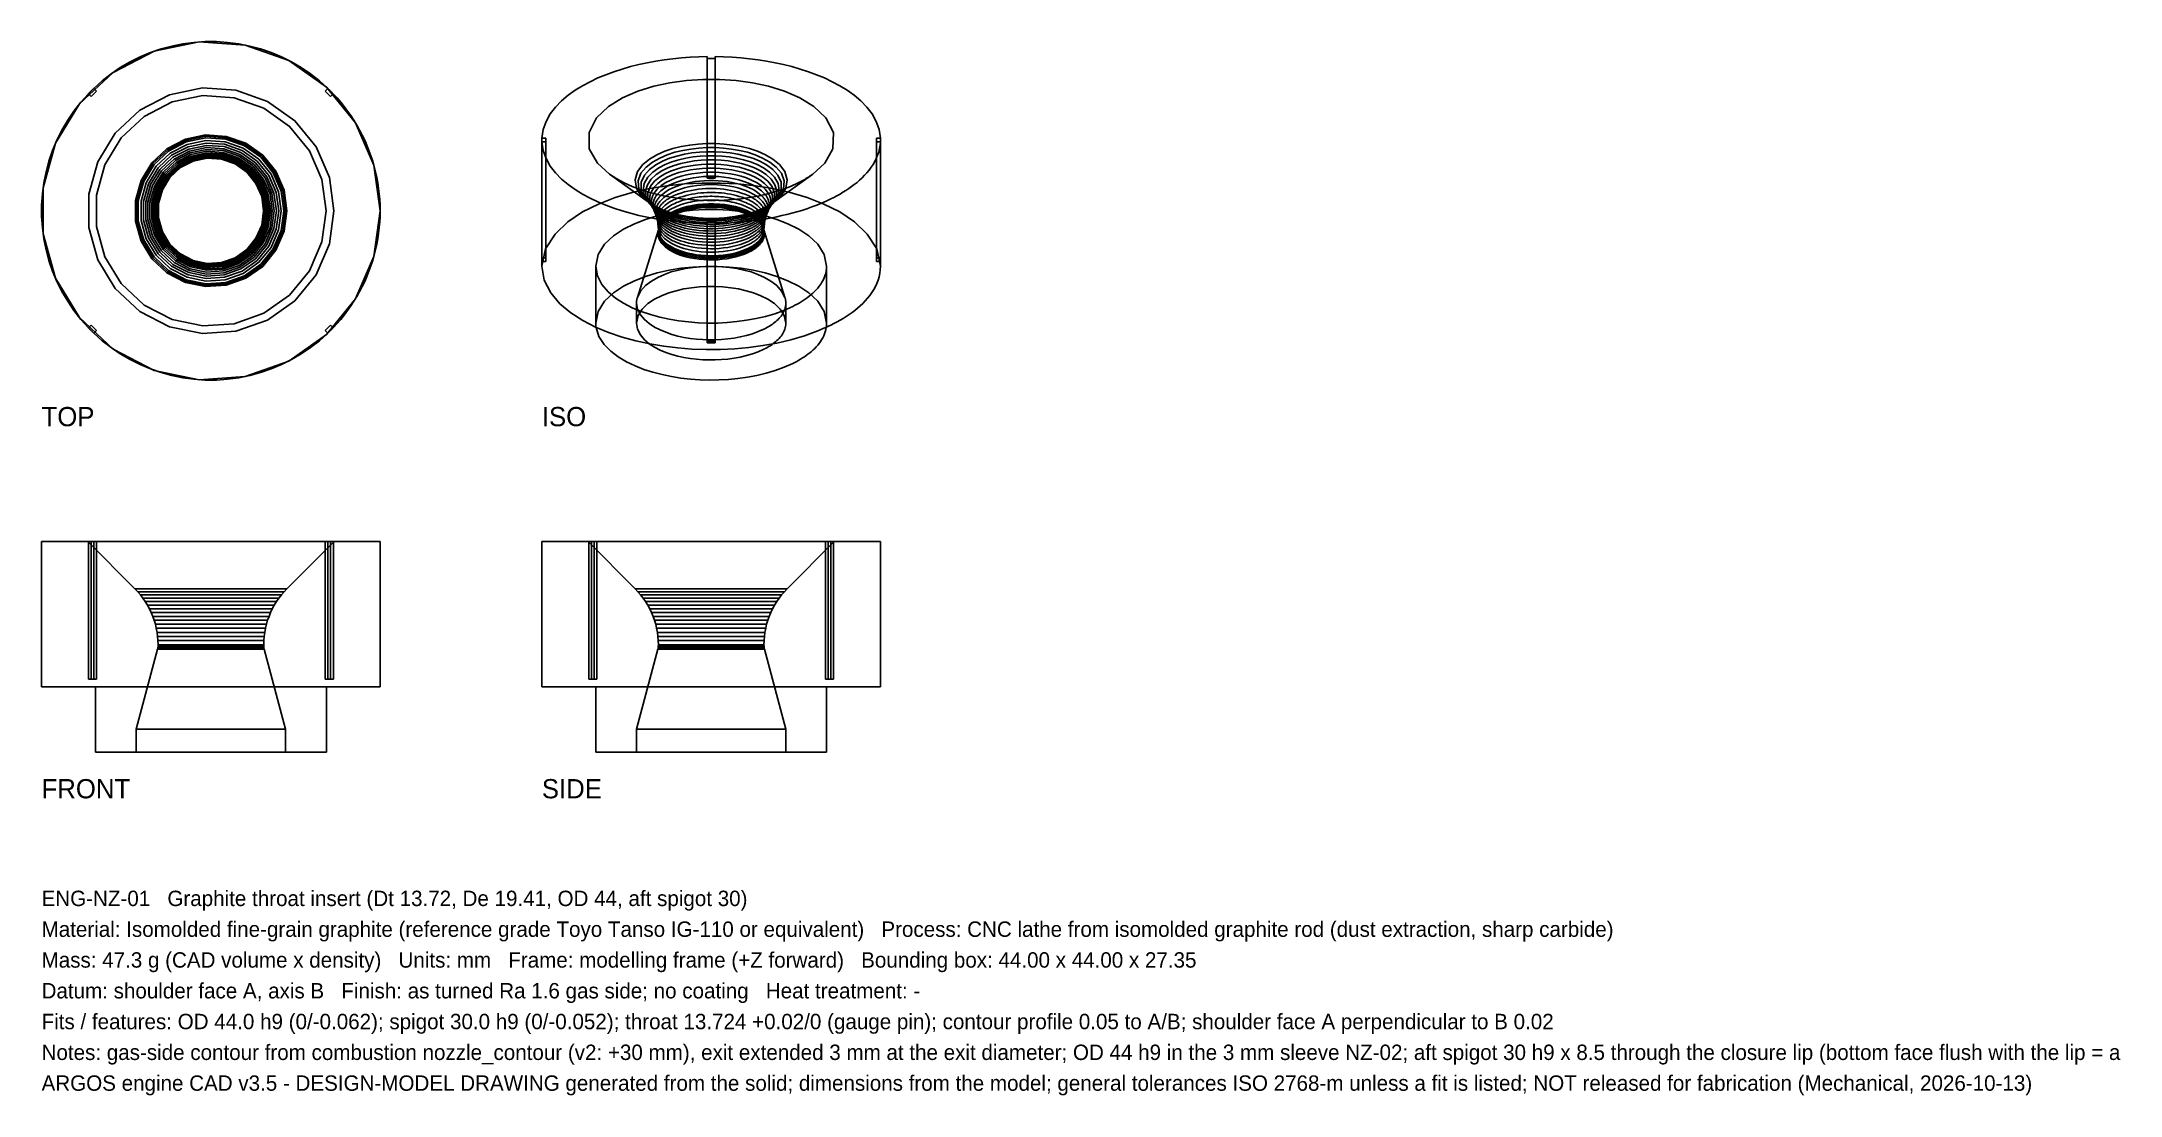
# Model space of a CAD drawing. Header units: millimetres. Extents: x 0 to 270, y -45 to 92.
import ezdxf

# ---------------------------------------------------------------- set-up
doc = ezdxf.new("R2010")
doc.units = ezdxf.units.MM
for name, color, linetype in [('FRONT_HIDDEN', 8, 'CONTINUOUS'), ('FRONT_VISIBLE', 7, 'Continuous'), ('ISO_HIDDEN', 8, 'CONTINUOUS'), ('ISO_VISIBLE', 7, 'Continuous'), ('SIDE_HIDDEN', 8, 'CONTINUOUS'), ('SIDE_VISIBLE', 7, 'Continuous'), ('TOP_HIDDEN', 8, 'CONTINUOUS'), ('TOP_VISIBLE', 7, 'Continuous')]:
    doc.layers.add(name, color=color, linetype=linetype)

msp = doc.modelspace()

# ---------------------------------------------------------------- texts
for s, p in [('ENG-NZ-01   Graphite throat insert (Dt 13.72, De 19.41, OD 44, aft spigot 30)', (0, -20)), ('Material: Isomolded fine-grain graphite (reference grade Toyo Tanso IG-110 or equivalent)   Process: CNC lathe from isomolded graphite rod (dust extraction, sharp carbide)', (0, -24)), ('Mass: 47.3 g (CAD volume x density)   Units: mm   Frame: modelling frame (+Z forward)   Bounding box: 44.00 x 44.00 x 27.35', (0, -28)), ('Datum: shoulder face A, axis B   Finish: as turned Ra 1.6 gas side; no coating   Heat treatment: -', (0, -32)), ('Fits / features: OD 44.0 h9 (0/-0.062); spigot 30.0 h9 (0/-0.052); throat 13.724 +0.02/0 (gauge pin); contour profile 0.05 to A/B; shoulder face A perpendicular to B 0.02', (0, -36)), ('Notes: gas-side contour from combustion nozzle_contour (v2: +30 mm), exit extended 3 mm at the exit diameter; OD 44 h9 in the 3 mm sleeve NZ-02; aft spigot 30 h9 x 8.5 through the closure lip (bottom face flush with the lip = a', (0, -40)), ('ARGOS engine CAD v3.5 - DESIGN-MODEL DRAWING generated from the solid; dimensions from the model; general tolerances ISO 2768-m unless a fit is listed; NOT released for fabrication (Mechanical, 2026-10-13)', (0, -44))]:
    msp.add_text(s, height=2).set_placement(p)
at = {"layer": 'FRONT_VISIBLE'}
msp.add_text('FRONT', height=2.5, dxfattribs=at).set_placement((0, -6))
at = {"layer": 'ISO_VISIBLE'}
msp.add_text('ISO', height=2.5, dxfattribs=at).set_placement((65, 42.35))
at = {"layer": 'SIDE_VISIBLE'}
msp.add_text('SIDE', height=2.5, dxfattribs=at).set_placement((65, -6))
at = {"layer": 'TOP_VISIBLE'}
msp.add_text('TOP', height=2.5, dxfattribs=at).set_placement((0, 42.35))

# ---------------------------------------------------------------- linework, layer by layer
at = {"layer": 'FRONT_HIDDEN'}
for points in [[(6.09, 27.35), (5.83, 27.35), (5.56, 27.35), (5.3, 27.35), (5.03, 27.35), (4.77, 27.35), (4.5, 27.35), (4.24, 27.35), (3.97, 27.35), (3.71, 27.35), (3.44, 27.35), (3.18, 27.35), (2.91, 27.35), (2.65, 27.35), (2.38, 27.35), (2.12, 27.35), (1.85, 27.35), (1.59, 27.35), (1.32, 27.35), (1.06, 27.35), (0.79, 27.35), (0.53, 27.35), (0.26, 27.35), (0, 27.35)], [(38, 27.35), (36.61, 27.35), (35.22, 27.35), (33.83, 27.35), (32.43, 27.35), (31.04, 27.35), (29.65, 27.35), (28.26, 27.35), (26.87, 27.35), (25.48, 27.35), (24.09, 27.35), (22.7, 27.35), (21.3, 27.35), (19.91, 27.35), (18.52, 27.35), (17.13, 27.35), (15.74, 27.35), (14.35, 27.35), (12.96, 27.35), (11.57, 27.35), (10.17, 27.35), (8.78, 27.35), (7.39, 27.35), (6, 27.35)], [(6, 27.35), (7.39, 27.35), (8.78, 27.35), (10.17, 27.35), (11.57, 27.35), (12.96, 27.35), (14.35, 27.35), (15.74, 27.35), (17.13, 27.35), (18.52, 27.35), (19.91, 27.35), (21.3, 27.35), (22.7, 27.35), (24.09, 27.35), (25.48, 27.35), (26.87, 27.35), (28.26, 27.35), (29.65, 27.35), (31.04, 27.35), (32.43, 27.35), (33.83, 27.35), (35.22, 27.35), (36.61, 27.35), (38, 27.35)], [(12.12, 21.23), (6, 27.35)], [(6.09, 27.35), (6.44, 27.35)], [(6.09, 9.5), (6.09, 27.35)], [(7.15, 27.35), (6.44, 27.35)], [(6.44, 9.5), (6.44, 27.35)], [(6.8, 27.35), (7.15, 27.35)], [(6.8, 27.35), (7.15, 27.35)], [(6.8, 27.35), (7.15, 27.35)], [(37.2, 27.35), (35.88, 27.35), (34.56, 27.35), (33.23, 27.35), (31.91, 27.35), (30.59, 27.35), (29.27, 27.35), (27.95, 27.35), (26.63, 27.35), (25.3, 27.35), (23.98, 27.35), (22.66, 27.35), (21.34, 27.35), (20.02, 27.35), (18.7, 27.35), (17.37, 27.35), (16.05, 27.35), (14.73, 27.35), (13.41, 27.35), (12.09, 27.35), (10.77, 27.35), (9.44, 27.35), (8.12, 27.35), (6.8, 27.35)], [(6.8, 9.5), (6.8, 27.35)], [(7.15, 9.5), (7.15, 27.35)], [(7.15, 9.5), (7.15, 27.35)], [(38, 27.35), (31.88, 21.23)], [(37.2, 27.35), (36.85, 27.35)], [(37.56, 27.35), (36.85, 27.35)], [(36.85, 27.35), (37.2, 27.35)], [(37.2, 27.35), (36.85, 27.35)], [(36.85, 9.5), (36.85, 27.35)], [(36.85, 9.5), (36.85, 27.35)], [(37.2, 9.5), (37.2, 27.35)], [(37.91, 27.35), (37.56, 27.35)], [(37.56, 9.5), (37.56, 27.35)], [(44, 27.35), (43.74, 27.35), (43.47, 27.35), (43.21, 27.35), (42.94, 27.35), (42.68, 27.35), (42.41, 27.35), (42.15, 27.35), (41.88, 27.35), (41.62, 27.35), (41.35, 27.35), (41.09, 27.35), (40.82, 27.35), (40.56, 27.35), (40.29, 27.35), (40.03, 27.35), (39.76, 27.35), (39.5, 27.35), (39.23, 27.35), (38.97, 27.35), (38.7, 27.35), (38.44, 27.35), (38.17, 27.35), (37.91, 27.35)], [(37.91, 9.5), (37.91, 27.35)], [(31.88, 21.23), (31.02, 21.23), (30.16, 21.23), (29.3, 21.23), (28.44, 21.23), (27.58, 21.23), (26.72, 21.23), (25.86, 21.23), (25.01, 21.23), (24.15, 21.23), (23.29, 21.23), (22.43, 21.23), (21.57, 21.23), (20.71, 21.23), (19.85, 21.23), (18.99, 21.23), (18.14, 21.23), (17.28, 21.23), (16.42, 21.23), (15.56, 21.23), (14.7, 21.23), (13.84, 21.23), (12.98, 21.23), (12.12, 21.23)], [(12.12, 21.23), (12.98, 21.23), (13.84, 21.23), (14.7, 21.23), (15.56, 21.23), (16.42, 21.23), (17.28, 21.23), (18.14, 21.23), (18.99, 21.23), (19.85, 21.23), (20.71, 21.23), (21.57, 21.23), (22.43, 21.23), (23.29, 21.23), (24.15, 21.23), (25.01, 21.23), (25.86, 21.23), (26.72, 21.23), (27.58, 21.23), (28.44, 21.23), (29.3, 21.23), (30.16, 21.23), (31.02, 21.23), (31.88, 21.23)], [(12.49, 20.84), (12.12, 21.23)], [(31.51, 20.84), (30.68, 20.84), (29.85, 20.84), (29.03, 20.84), (28.2, 20.84), (27.37, 20.84), (26.55, 20.84), (25.72, 20.84), (24.89, 20.84), (24.07, 20.84), (23.24, 20.84), (22.41, 20.84), (21.59, 20.84), (20.76, 20.84), (19.93, 20.84), (19.11, 20.84), (18.28, 20.84), (17.45, 20.84), (16.63, 20.84), (15.8, 20.84), (14.97, 20.84), (14.15, 20.84), (13.32, 20.84), (12.49, 20.84)], [(12.49, 20.84), (13.32, 20.84), (14.15, 20.84), (14.97, 20.84), (15.8, 20.84), (16.63, 20.84), (17.45, 20.84), (18.28, 20.84), (19.11, 20.84), (19.93, 20.84), (20.76, 20.84), (21.59, 20.84), (22.41, 20.84), (23.24, 20.84), (24.07, 20.84), (24.89, 20.84), (25.72, 20.84), (26.55, 20.84), (27.37, 20.84), (28.2, 20.84), (29.03, 20.84), (29.85, 20.84), (30.68, 20.84), (31.51, 20.84)], [(12.84, 20.43), (12.49, 20.84)], [(31.16, 20.43), (30.36, 20.43), (29.56, 20.43), (28.77, 20.43), (27.97, 20.43), (27.18, 20.43), (26.38, 20.43), (25.58, 20.43), (24.79, 20.43), (23.99, 20.43), (23.19, 20.43), (22.4, 20.43), (21.6, 20.43), (20.81, 20.43), (20.01, 20.43), (19.21, 20.43), (18.42, 20.43), (17.62, 20.43), (16.82, 20.43), (16.03, 20.43), (15.23, 20.43), (14.44, 20.43), (13.64, 20.43), (12.84, 20.43)], [(12.84, 20.43), (13.64, 20.43), (14.44, 20.43), (15.23, 20.43), (16.03, 20.43), (16.82, 20.43), (17.62, 20.43), (18.42, 20.43), (19.21, 20.43), (20.01, 20.43), (20.81, 20.43), (21.6, 20.43), (22.4, 20.43), (23.19, 20.43), (23.99, 20.43), (24.79, 20.43), (25.58, 20.43), (26.38, 20.43), (27.18, 20.43), (27.97, 20.43), (28.77, 20.43), (29.56, 20.43), (30.36, 20.43), (31.16, 20.43)], [(13.17, 20), (12.84, 20.43)], [(30.83, 20), (30.06, 20), (29.29, 20), (28.52, 20), (27.76, 20), (26.99, 20), (26.22, 20), (25.45, 20), (24.69, 20), (23.92, 20), (23.15, 20), (22.38, 20), (21.62, 20), (20.85, 20), (20.08, 20), (19.31, 20), (18.55, 20), (17.78, 20), (17.01, 20), (16.24, 20), (15.48, 20), (14.71, 20), (13.94, 20), (13.17, 20)], [(13.17, 20), (13.94, 20), (14.71, 20), (15.48, 20), (16.24, 20), (17.01, 20), (17.78, 20), (18.55, 20), (19.31, 20), (20.08, 20), (20.85, 20), (21.62, 20), (22.38, 20), (23.15, 20), (23.92, 20), (24.69, 20), (25.45, 20), (26.22, 20), (26.99, 20), (27.76, 20), (28.52, 20), (29.29, 20), (30.06, 20), (30.83, 20)], [(13.48, 19.56), (13.17, 20)], [(30.52, 19.56), (29.78, 19.56), (29.04, 19.56), (28.3, 19.56), (27.56, 19.56), (26.82, 19.56), (26.08, 19.56), (25.33, 19.56), (24.59, 19.56), (23.85, 19.56), (23.11, 19.56), (22.37, 19.56), (21.63, 19.56), (20.89, 19.56), (20.15, 19.56), (19.41, 19.56), (18.67, 19.56), (17.92, 19.56), (17.18, 19.56), (16.44, 19.56), (15.7, 19.56), (14.96, 19.56), (14.22, 19.56), (13.48, 19.56)], [(13.48, 19.56), (14.22, 19.56), (14.96, 19.56), (15.7, 19.56), (16.44, 19.56), (17.18, 19.56), (17.92, 19.56), (18.67, 19.56), (19.41, 19.56), (20.15, 19.56), (20.89, 19.56), (21.63, 19.56), (22.37, 19.56), (23.11, 19.56), (23.85, 19.56), (24.59, 19.56), (25.33, 19.56), (26.08, 19.56), (26.82, 19.56), (27.56, 19.56), (28.3, 19.56), (29.04, 19.56), (29.78, 19.56), (30.52, 19.56)], [(13.76, 19.1), (13.48, 19.56)], [(30.24, 19.1), (29.52, 19.1), (28.81, 19.1), (28.09, 19.1), (27.37, 19.1), (26.66, 19.1), (25.94, 19.1), (25.22, 19.1), (24.51, 19.1), (23.79, 19.1), (23.07, 19.1), (22.36, 19.1), (21.64, 19.1), (20.93, 19.1), (20.21, 19.1), (19.49, 19.1), (18.78, 19.1), (18.06, 19.1), (17.34, 19.1), (16.63, 19.1), (15.91, 19.1), (15.19, 19.1), (14.48, 19.1), (13.76, 19.1)], [(13.76, 19.1), (14.48, 19.1), (15.19, 19.1), (15.91, 19.1), (16.63, 19.1), (17.34, 19.1), (18.06, 19.1), (18.78, 19.1), (19.49, 19.1), (20.21, 19.1), (20.93, 19.1), (21.64, 19.1), (22.36, 19.1), (23.07, 19.1), (23.79, 19.1), (24.51, 19.1), (25.22, 19.1), (25.94, 19.1), (26.66, 19.1), (27.37, 19.1), (28.09, 19.1), (28.81, 19.1), (29.52, 19.1), (30.24, 19.1)], [(14.02, 18.63), (13.76, 19.1)], [(30.24, 19.1), (29.98, 18.63)], [(30.52, 19.56), (30.24, 19.1)], [(30.83, 20), (30.52, 19.56)], [(31.16, 20.43), (30.83, 20)], [(31.51, 20.84), (31.16, 20.43)], [(31.88, 21.23), (31.51, 20.84)], [(29.98, 18.63), (29.29, 18.63), (28.6, 18.63), (27.9, 18.63), (27.21, 18.63), (26.51, 18.63), (25.82, 18.63), (25.12, 18.63), (24.43, 18.63), (23.74, 18.63), (23.04, 18.63), (22.35, 18.63), (21.65, 18.63), (20.96, 18.63), (20.26, 18.63), (19.57, 18.63), (18.88, 18.63), (18.18, 18.63), (17.49, 18.63), (16.79, 18.63), (16.1, 18.63), (15.4, 18.63), (14.71, 18.63), (14.02, 18.63)], [(14.02, 18.63), (14.71, 18.63), (15.4, 18.63), (16.1, 18.63), (16.79, 18.63), (17.49, 18.63), (18.18, 18.63), (18.88, 18.63), (19.57, 18.63), (20.26, 18.63), (20.96, 18.63), (21.65, 18.63), (22.35, 18.63), (23.04, 18.63), (23.74, 18.63), (24.43, 18.63), (25.12, 18.63), (25.82, 18.63), (26.51, 18.63), (27.21, 18.63), (27.9, 18.63), (28.6, 18.63), (29.29, 18.63), (29.98, 18.63)], [(14.25, 18.14), (14.02, 18.63)], [(29.75, 18.14), (29.08, 18.14), (28.4, 18.14), (27.73, 18.14), (27.06, 18.14), (26.38, 18.14), (25.71, 18.14), (25.03, 18.14), (24.36, 18.14), (23.69, 18.14), (23.01, 18.14), (22.34, 18.14), (21.66, 18.14), (20.99, 18.14), (20.31, 18.14), (19.64, 18.14), (18.97, 18.14), (18.29, 18.14), (17.62, 18.14), (16.94, 18.14), (16.27, 18.14), (15.6, 18.14), (14.92, 18.14), (14.25, 18.14)], [(14.25, 18.14), (14.92, 18.14), (15.6, 18.14), (16.27, 18.14), (16.94, 18.14), (17.62, 18.14), (18.29, 18.14), (18.97, 18.14), (19.64, 18.14), (20.31, 18.14), (20.99, 18.14), (21.66, 18.14), (22.34, 18.14), (23.01, 18.14), (23.69, 18.14), (24.36, 18.14), (25.03, 18.14), (25.71, 18.14), (26.38, 18.14), (27.06, 18.14), (27.73, 18.14), (28.4, 18.14), (29.08, 18.14), (29.75, 18.14)], [(14.45, 17.64), (14.25, 18.14)], [(29.55, 17.64), (28.89, 17.64), (28.23, 17.64), (27.58, 17.64), (26.92, 17.64), (26.26, 17.64), (25.61, 17.64), (24.95, 17.64), (24.3, 17.64), (23.64, 17.64), (22.98, 17.64), (22.33, 17.64), (21.67, 17.64), (21.02, 17.64), (20.36, 17.64), (19.7, 17.64), (19.05, 17.64), (18.39, 17.64), (17.74, 17.64), (17.08, 17.64), (16.42, 17.64), (15.77, 17.64), (15.11, 17.64), (14.45, 17.64)], [(14.45, 17.64), (15.11, 17.64), (15.77, 17.64), (16.42, 17.64), (17.08, 17.64), (17.74, 17.64), (18.39, 17.64), (19.05, 17.64), (19.7, 17.64), (20.36, 17.64), (21.02, 17.64), (21.67, 17.64), (22.33, 17.64), (22.98, 17.64), (23.64, 17.64), (24.3, 17.64), (24.95, 17.64), (25.61, 17.64), (26.26, 17.64), (26.92, 17.64), (27.58, 17.64), (28.23, 17.64), (28.89, 17.64), (29.55, 17.64)], [(14.63, 17.13), (14.45, 17.64)], [(29.37, 17.13), (28.73, 17.13), (28.08, 17.13), (27.44, 17.13), (26.8, 17.13), (26.16, 17.13), (25.52, 17.13), (24.88, 17.13), (24.24, 17.13), (23.6, 17.13), (22.96, 17.13), (22.32, 17.13), (21.68, 17.13), (21.04, 17.13), (20.4, 17.13), (19.76, 17.13), (19.12, 17.13), (18.48, 17.13), (17.84, 17.13), (17.2, 17.13), (16.56, 17.13), (15.92, 17.13), (15.27, 17.13), (14.63, 17.13)], [(14.63, 17.13), (15.27, 17.13), (15.92, 17.13), (16.56, 17.13), (17.2, 17.13), (17.84, 17.13), (18.48, 17.13), (19.12, 17.13), (19.76, 17.13), (20.4, 17.13), (21.04, 17.13), (21.68, 17.13), (22.32, 17.13), (22.96, 17.13), (23.6, 17.13), (24.24, 17.13), (24.88, 17.13), (25.52, 17.13), (26.16, 17.13), (26.8, 17.13), (27.44, 17.13), (28.08, 17.13), (28.73, 17.13), (29.37, 17.13)], [(14.79, 16.62), (14.63, 17.13)], [(29.21, 16.62), (28.59, 16.62), (27.96, 16.62), (27.33, 16.62), (26.7, 16.62), (26.08, 16.62), (25.45, 16.62), (24.82, 16.62), (24.2, 16.62), (23.57, 16.62), (22.94, 16.62), (22.31, 16.62), (21.69, 16.62), (21.06, 16.62), (20.43, 16.62), (19.8, 16.62), (19.18, 16.62), (18.55, 16.62), (17.92, 16.62), (17.3, 16.62), (16.67, 16.62), (16.04, 16.62), (15.41, 16.62), (14.79, 16.62)], [(14.79, 16.62), (15.41, 16.62), (16.04, 16.62), (16.67, 16.62), (17.3, 16.62), (17.92, 16.62), (18.55, 16.62), (19.18, 16.62), (19.8, 16.62), (20.43, 16.62), (21.06, 16.62), (21.69, 16.62), (22.31, 16.62), (22.94, 16.62), (23.57, 16.62), (24.2, 16.62), (24.82, 16.62), (25.45, 16.62), (26.08, 16.62), (26.7, 16.62), (27.33, 16.62), (27.96, 16.62), (28.59, 16.62), (29.21, 16.62)], [(14.91, 16.09), (14.79, 16.62)], [(29.21, 16.62), (29.09, 16.09)], [(29.37, 17.13), (29.21, 16.62)], [(29.55, 17.64), (29.37, 17.13)], [(29.75, 18.14), (29.55, 17.64)], [(29.98, 18.63), (29.75, 18.14)], [(29.09, 16.09), (28.47, 16.09), (27.85, 16.09), (27.24, 16.09), (26.62, 16.09), (26.01, 16.09), (25.39, 16.09), (24.77, 16.09), (24.16, 16.09), (23.54, 16.09), (22.92, 16.09), (22.31, 16.09), (21.69, 16.09), (21.08, 16.09), (20.46, 16.09), (19.84, 16.09), (19.23, 16.09), (18.61, 16.09), (17.99, 16.09), (17.38, 16.09), (16.76, 16.09), (16.15, 16.09), (15.53, 16.09), (14.91, 16.09)], [(14.91, 16.09), (15.53, 16.09), (16.15, 16.09), (16.76, 16.09), (17.38, 16.09), (17.99, 16.09), (18.61, 16.09), (19.23, 16.09), (19.84, 16.09), (20.46, 16.09), (21.08, 16.09), (21.69, 16.09), (22.31, 16.09), (22.92, 16.09), (23.54, 16.09), (24.16, 16.09), (24.77, 16.09), (25.39, 16.09), (26.01, 16.09), (26.62, 16.09), (27.24, 16.09), (27.85, 16.09), (28.47, 16.09), (29.09, 16.09)], [(15.01, 15.56), (14.91, 16.09)], [(28.99, 15.56), (28.38, 15.56), (27.77, 15.56), (27.17, 15.56), (26.56, 15.56), (25.95, 15.56), (25.34, 15.56), (24.73, 15.56), (24.13, 15.56), (23.52, 15.56), (22.91, 15.56), (22.3, 15.56), (21.7, 15.56), (21.09, 15.56), (20.48, 15.56), (19.87, 15.56), (19.27, 15.56), (18.66, 15.56), (18.05, 15.56), (17.44, 15.56), (16.83, 15.56), (16.23, 15.56), (15.62, 15.56), (15.01, 15.56)], [(15.01, 15.56), (15.62, 15.56), (16.23, 15.56), (16.83, 15.56), (17.44, 15.56), (18.05, 15.56), (18.66, 15.56), (19.27, 15.56), (19.87, 15.56), (20.48, 15.56), (21.09, 15.56), (21.7, 15.56), (22.3, 15.56), (22.91, 15.56), (23.52, 15.56), (24.13, 15.56), (24.73, 15.56), (25.34, 15.56), (25.95, 15.56), (26.56, 15.56), (27.17, 15.56), (27.77, 15.56), (28.38, 15.56), (28.99, 15.56)], [(15.08, 15.03), (15.01, 15.56)], [(15.11, 13.56), (15.07, 13.37)], [(28.92, 15.03), (28.32, 15.03), (27.72, 15.03), (27.11, 15.03), (26.51, 15.03), (25.91, 15.03), (25.31, 15.03), (24.71, 15.03), (24.11, 15.03), (23.5, 15.03), (22.9, 15.03), (22.3, 15.03), (21.7, 15.03), (21.1, 15.03), (20.5, 15.03), (19.89, 15.03), (19.29, 15.03), (18.69, 15.03), (18.09, 15.03), (17.49, 15.03), (16.89, 15.03), (16.28, 15.03), (15.68, 15.03), (15.08, 15.03)], [(15.08, 15.03), (15.68, 15.03), (16.28, 15.03), (16.89, 15.03), (17.49, 15.03), (18.09, 15.03), (18.69, 15.03), (19.29, 15.03), (19.89, 15.03), (20.5, 15.03), (21.1, 15.03), (21.7, 15.03), (22.3, 15.03), (22.9, 15.03), (23.5, 15.03), (24.11, 15.03), (24.71, 15.03), (25.31, 15.03), (25.91, 15.03), (26.51, 15.03), (27.11, 15.03), (27.72, 15.03), (28.32, 15.03), (28.92, 15.03)], [(15.12, 14.49), (15.08, 15.03)], [(15.13, 13.76), (15.11, 13.56)], [(28.89, 13.56), (28.29, 13.56), (27.69, 13.56), (27.09, 13.56), (26.49, 13.56), (25.9, 13.56), (25.3, 13.56), (24.7, 13.56), (24.1, 13.56), (23.5, 13.56), (22.9, 13.56), (22.3, 13.56), (21.7, 13.56), (21.1, 13.56), (20.5, 13.56), (19.9, 13.56), (19.3, 13.56), (18.7, 13.56), (18.1, 13.56), (17.51, 13.56), (16.91, 13.56), (16.31, 13.56), (15.71, 13.56), (15.11, 13.56)], [(15.11, 13.56), (15.71, 13.56), (16.31, 13.56), (16.91, 13.56), (17.51, 13.56), (18.1, 13.56), (18.7, 13.56), (19.3, 13.56), (19.9, 13.56), (20.5, 13.56), (21.1, 13.56), (21.7, 13.56), (22.3, 13.56), (22.9, 13.56), (23.5, 13.56), (24.1, 13.56), (24.7, 13.56), (25.3, 13.56), (25.9, 13.56), (26.49, 13.56), (27.09, 13.56), (27.69, 13.56), (28.29, 13.56), (28.89, 13.56)], [(28.88, 14.49), (28.28, 14.49), (27.68, 14.49), (27.08, 14.49), (26.48, 14.49), (25.89, 14.49), (25.29, 14.49), (24.69, 14.49), (24.09, 14.49), (23.49, 14.49), (22.9, 14.49), (22.3, 14.49), (21.7, 14.49), (21.1, 14.49), (20.51, 14.49), (19.91, 14.49), (19.31, 14.49), (18.71, 14.49), (18.11, 14.49), (17.52, 14.49), (16.92, 14.49), (16.32, 14.49), (15.72, 14.49), (15.12, 14.49)], [(15.12, 14.49), (15.72, 14.49), (16.32, 14.49), (16.92, 14.49), (17.52, 14.49), (18.11, 14.49), (18.71, 14.49), (19.31, 14.49), (19.91, 14.49), (20.51, 14.49), (21.1, 14.49), (21.7, 14.49), (22.3, 14.49), (22.9, 14.49), (23.49, 14.49), (24.09, 14.49), (24.69, 14.49), (25.29, 14.49), (25.89, 14.49), (26.48, 14.49), (27.08, 14.49), (27.68, 14.49), (28.28, 14.49), (28.88, 14.49)], [(15.14, 13.95), (15.12, 14.49)], [(15.14, 13.95), (15.13, 13.76)], [(28.87, 13.76), (28.27, 13.76), (27.67, 13.76), (27.08, 13.76), (26.48, 13.76), (25.88, 13.76), (25.29, 13.76), (24.69, 13.76), (24.09, 13.76), (23.49, 13.76), (22.9, 13.76), (22.3, 13.76), (21.7, 13.76), (21.1, 13.76), (20.51, 13.76), (19.91, 13.76), (19.31, 13.76), (18.71, 13.76), (18.12, 13.76), (17.52, 13.76), (16.92, 13.76), (16.33, 13.76), (15.73, 13.76), (15.13, 13.76)], [(15.13, 13.76), (15.73, 13.76), (16.33, 13.76), (16.92, 13.76), (17.52, 13.76), (18.12, 13.76), (18.71, 13.76), (19.31, 13.76), (19.91, 13.76), (20.51, 13.76), (21.1, 13.76), (21.7, 13.76), (22.3, 13.76), (22.9, 13.76), (23.49, 13.76), (24.09, 13.76), (24.69, 13.76), (25.29, 13.76), (25.88, 13.76), (26.48, 13.76), (27.08, 13.76), (27.67, 13.76), (28.27, 13.76), (28.87, 13.76)], [(28.86, 13.95), (28.27, 13.95), (27.67, 13.95), (27.07, 13.95), (26.48, 13.95), (25.88, 13.95), (25.28, 13.95), (24.69, 13.95), (24.09, 13.95), (23.49, 13.95), (22.9, 13.95), (22.3, 13.95), (21.7, 13.95), (21.1, 13.95), (20.51, 13.95), (19.91, 13.95), (19.31, 13.95), (18.72, 13.95), (18.12, 13.95), (17.52, 13.95), (16.93, 13.95), (16.33, 13.95), (15.73, 13.95), (15.14, 13.95)], [(15.14, 13.95), (15.73, 13.95), (16.33, 13.95), (16.93, 13.95), (17.52, 13.95), (18.12, 13.95), (18.72, 13.95), (19.31, 13.95), (19.91, 13.95), (20.51, 13.95), (21.1, 13.95), (21.7, 13.95), (22.3, 13.95), (22.9, 13.95), (23.49, 13.95), (24.09, 13.95), (24.69, 13.95), (25.28, 13.95), (25.88, 13.95), (26.48, 13.95), (27.07, 13.95), (27.67, 13.95), (28.27, 13.95), (28.86, 13.95)], [(28.88, 14.49), (28.86, 13.95)], [(28.86, 13.95), (28.87, 13.76)], [(28.87, 13.76), (28.89, 13.56)], [(28.92, 15.03), (28.88, 14.49)], [(28.89, 13.56), (28.93, 13.37)], [(28.99, 15.56), (28.92, 15.03)], [(29.09, 16.09), (28.99, 15.56)], [(15.07, 13.37), (12.3, 3)], [(28.93, 13.37), (28.33, 13.37), (27.72, 13.37), (27.12, 13.37), (26.52, 13.37), (25.92, 13.37), (25.31, 13.37), (24.71, 13.37), (24.11, 13.37), (23.51, 13.37), (22.9, 13.37), (22.3, 13.37), (21.7, 13.37), (21.1, 13.37), (20.49, 13.37), (19.89, 13.37), (19.29, 13.37), (18.69, 13.37), (18.08, 13.37), (17.48, 13.37), (16.88, 13.37), (16.28, 13.37), (15.67, 13.37), (15.07, 13.37)], [(15.07, 13.37), (15.67, 13.37), (16.28, 13.37), (16.88, 13.37), (17.48, 13.37), (18.08, 13.37), (18.69, 13.37), (19.29, 13.37), (19.89, 13.37), (20.49, 13.37), (21.1, 13.37), (21.7, 13.37), (22.3, 13.37), (22.9, 13.37), (23.51, 13.37), (24.11, 13.37), (24.71, 13.37), (25.31, 13.37), (25.92, 13.37), (26.52, 13.37), (27.12, 13.37), (27.72, 13.37), (28.33, 13.37), (28.93, 13.37)], [(28.93, 13.37), (31.7, 3)], [(44, 8.5), (42.09, 8.5), (40.17, 8.5), (38.26, 8.5), (36.35, 8.5), (34.43, 8.5), (32.52, 8.5), (30.61, 8.5), (28.7, 8.5), (26.78, 8.5), (24.87, 8.5), (22.96, 8.5), (21.04, 8.5), (19.13, 8.5), (17.22, 8.5), (15.3, 8.5), (13.39, 8.5), (11.48, 8.5), (9.57, 8.5), (7.65, 8.5), (5.74, 8.5), (3.83, 8.5), (1.91, 8.5), (0, 8.5)], [(6.8, 9.5), (6.77, 9.5), (6.74, 9.5), (6.71, 9.5), (6.68, 9.5), (6.65, 9.5), (6.62, 9.5), (6.59, 9.5), (6.56, 9.5), (6.52, 9.5), (6.49, 9.5), (6.46, 9.5), (6.43, 9.5), (6.4, 9.5), (6.37, 9.5), (6.34, 9.5), (6.31, 9.5), (6.28, 9.5), (6.25, 9.5), (6.22, 9.5), (6.19, 9.5), (6.16, 9.5), (6.12, 9.5), (6.09, 9.5)], [(6.44, 9.5), (6.09, 9.5)], [(6.44, 9.5), (6.09, 9.5)], [(6.44, 9.5), (7.15, 9.5)], [(7.15, 9.5), (6.44, 9.5)], [(7.15, 9.5), (6.8, 9.5)], [(7.15, 9.5), (6.8, 9.5)], [(37, 8.5), (35.7, 8.5), (34.39, 8.5), (33.09, 8.5), (31.78, 8.5), (30.48, 8.5), (29.17, 8.5), (27.87, 8.5), (26.57, 8.5), (25.26, 8.5), (23.96, 8.5), (22.65, 8.5), (21.35, 8.5), (20.04, 8.5), (18.74, 8.5), (17.43, 8.5), (16.13, 8.5), (14.83, 8.5), (13.52, 8.5), (12.22, 8.5), (10.91, 8.5), (9.61, 8.5), (8.3, 8.5), (7, 8.5)], [(7, 8.5), (8.3, 8.5), (9.61, 8.5), (10.91, 8.5), (12.22, 8.5), (13.52, 8.5), (14.83, 8.5), (16.13, 8.5), (17.43, 8.5), (18.74, 8.5), (20.04, 8.5), (21.35, 8.5), (22.65, 8.5), (23.96, 8.5), (25.26, 8.5), (26.57, 8.5), (27.87, 8.5), (29.17, 8.5), (30.48, 8.5), (31.78, 8.5), (33.09, 8.5), (34.39, 8.5), (35.7, 8.5), (37, 8.5)], [(36.85, 9.5), (37.2, 9.5)], [(37.56, 9.5), (36.85, 9.5)], [(36.85, 9.5), (37.56, 9.5)], [(36.85, 9.5), (37.2, 9.5)], [(37.91, 9.5), (37.88, 9.5), (37.84, 9.5), (37.81, 9.5), (37.78, 9.5), (37.75, 9.5), (37.72, 9.5), (37.69, 9.5), (37.66, 9.5), (37.63, 9.5), (37.6, 9.5), (37.57, 9.5), (37.54, 9.5), (37.51, 9.5), (37.48, 9.5), (37.44, 9.5), (37.41, 9.5), (37.38, 9.5), (37.35, 9.5), (37.32, 9.5), (37.29, 9.5), (37.26, 9.5), (37.23, 9.5), (37.2, 9.5)], [(37.56, 9.5), (37.91, 9.5)], [(37.56, 9.5), (37.91, 9.5)], [(31.7, 3), (30.86, 3), (30.02, 3), (29.17, 3), (28.33, 3), (27.49, 3), (26.64, 3), (25.8, 3), (24.95, 3), (24.11, 3), (23.27, 3), (22.42, 3), (21.58, 3), (20.73, 3), (19.89, 3), (19.05, 3), (18.2, 3), (17.36, 3), (16.51, 3), (15.67, 3), (14.83, 3), (13.98, 3), (13.14, 3), (12.3, 3)], [(12.3, 3), (13.14, 3), (13.98, 3), (14.83, 3), (15.67, 3), (16.51, 3), (17.36, 3), (18.2, 3), (19.05, 3), (19.89, 3), (20.73, 3), (21.58, 3), (22.42, 3), (23.27, 3), (24.11, 3), (24.95, 3), (25.8, 3), (26.64, 3), (27.49, 3), (28.33, 3), (29.17, 3), (30.02, 3), (30.86, 3), (31.7, 3)], [(12.3, 3), (12.3, 0)], [(31.7, 3), (31.7, 0)], [(37, 0), (35.7, 0), (34.39, 0), (33.09, 0), (31.78, 0), (30.48, 0), (29.17, 0), (27.87, 0), (26.57, 0), (25.26, 0), (23.96, 0), (22.65, 0), (21.35, 0), (20.04, 0), (18.74, 0), (17.43, 0), (16.13, 0), (14.83, 0), (13.52, 0), (12.22, 0), (10.91, 0), (9.61, 0), (8.3, 0), (7, 0)], [(31.7, 0), (30.86, 0), (30.02, 0), (29.17, 0), (28.33, 0), (27.49, 0), (26.64, 0), (25.8, 0), (24.95, 0), (24.11, 0), (23.27, 0), (22.42, 0), (21.58, 0), (20.73, 0), (19.89, 0), (19.05, 0), (18.2, 0), (17.36, 0), (16.51, 0), (15.67, 0), (14.83, 0), (13.98, 0), (13.14, 0), (12.3, 0)], [(12.3, 0), (13.14, 0), (13.98, 0), (14.83, 0), (15.67, 0), (16.51, 0), (17.36, 0), (18.2, 0), (19.05, 0), (19.89, 0), (20.73, 0), (21.58, 0), (22.42, 0), (23.27, 0), (24.11, 0), (24.95, 0), (25.8, 0), (26.64, 0), (27.49, 0), (28.33, 0), (29.17, 0), (30.02, 0), (30.86, 0), (31.7, 0)]]:
    msp.add_lwpolyline(points, dxfattribs=at)
at = {"layer": 'FRONT_VISIBLE'}
for points in [[(0, 27.35), (0.26, 27.35), (0.53, 27.35), (0.79, 27.35), (1.06, 27.35), (1.32, 27.35), (1.59, 27.35), (1.85, 27.35), (2.12, 27.35), (2.38, 27.35), (2.65, 27.35), (2.91, 27.35), (3.18, 27.35), (3.44, 27.35), (3.71, 27.35), (3.97, 27.35), (4.24, 27.35), (4.5, 27.35), (4.77, 27.35), (5.03, 27.35), (5.3, 27.35), (5.56, 27.35), (5.83, 27.35), (6.09, 27.35)], [(0, 8.5), (0, 27.35)], [(6.09, 27.35), (6.44, 27.35)], [(6.09, 9.5), (6.09, 27.35)], [(6.44, 27.35), (6.8, 27.35)], [(6.44, 9.5), (6.44, 27.35)], [(6.8, 27.35), (8.12, 27.35), (9.44, 27.35), (10.77, 27.35), (12.09, 27.35), (13.41, 27.35), (14.73, 27.35), (16.05, 27.35), (17.37, 27.35), (18.7, 27.35), (20.02, 27.35), (21.34, 27.35), (22.66, 27.35), (23.98, 27.35), (25.3, 27.35), (26.63, 27.35), (27.95, 27.35), (29.27, 27.35), (30.59, 27.35), (31.91, 27.35), (33.23, 27.35), (34.56, 27.35), (35.88, 27.35), (37.2, 27.35)], [(6.8, 9.5), (6.8, 27.35)], [(37.2, 27.35), (37.56, 27.35)], [(37.2, 9.5), (37.2, 27.35)], [(37.91, 27.35), (37.56, 27.35)], [(37.56, 9.5), (37.56, 27.35)], [(37.91, 27.35), (38.17, 27.35), (38.44, 27.35), (38.7, 27.35), (38.97, 27.35), (39.23, 27.35), (39.5, 27.35), (39.76, 27.35), (40.03, 27.35), (40.29, 27.35), (40.56, 27.35), (40.82, 27.35), (41.09, 27.35), (41.35, 27.35), (41.62, 27.35), (41.88, 27.35), (42.15, 27.35), (42.41, 27.35), (42.68, 27.35), (42.94, 27.35), (43.21, 27.35), (43.47, 27.35), (43.74, 27.35), (44, 27.35)], [(37.91, 9.5), (37.91, 27.35)], [(44, 8.5), (44, 27.35)], [(0, 8.5), (1.91, 8.5), (3.83, 8.5), (5.74, 8.5), (7.65, 8.5), (9.57, 8.5), (11.48, 8.5), (13.39, 8.5), (15.3, 8.5), (17.22, 8.5), (19.13, 8.5), (21.04, 8.5), (22.96, 8.5), (24.87, 8.5), (26.78, 8.5), (28.7, 8.5), (30.61, 8.5), (32.52, 8.5), (34.43, 8.5), (36.35, 8.5), (38.26, 8.5), (40.17, 8.5), (42.09, 8.5), (44, 8.5)], [(6.09, 9.5), (6.12, 9.5), (6.16, 9.5), (6.19, 9.5), (6.22, 9.5), (6.25, 9.5), (6.28, 9.5), (6.31, 9.5), (6.34, 9.5), (6.37, 9.5), (6.4, 9.5), (6.43, 9.5), (6.46, 9.5), (6.49, 9.5), (6.52, 9.5), (6.56, 9.5), (6.59, 9.5), (6.62, 9.5), (6.65, 9.5), (6.68, 9.5), (6.71, 9.5), (6.74, 9.5), (6.77, 9.5), (6.8, 9.5)], [(7, 0), (7, 8.5)], [(37, 0), (37, 8.5)], [(37.2, 9.5), (37.23, 9.5), (37.26, 9.5), (37.29, 9.5), (37.32, 9.5), (37.35, 9.5), (37.38, 9.5), (37.41, 9.5), (37.44, 9.5), (37.48, 9.5), (37.51, 9.5), (37.54, 9.5), (37.57, 9.5), (37.6, 9.5), (37.63, 9.5), (37.66, 9.5), (37.69, 9.5), (37.72, 9.5), (37.75, 9.5), (37.78, 9.5), (37.81, 9.5), (37.84, 9.5), (37.88, 9.5), (37.91, 9.5)], [(7, 0), (8.3, 0), (9.61, 0), (10.91, 0), (12.22, 0), (13.52, 0), (14.83, 0), (16.13, 0), (17.43, 0), (18.74, 0), (20.04, 0), (21.35, 0), (22.65, 0), (23.96, 0), (25.26, 0), (26.57, 0), (27.87, 0), (29.17, 0), (30.48, 0), (31.78, 0), (33.09, 0), (34.39, 0), (35.7, 0), (37, 0)]]:
    msp.add_lwpolyline(points, dxfattribs=at)
at = {"layer": 'ISO_HIDDEN'}
for points in [[(86.5, 74.84), (86.5, 90.13)], [(86.5, 74.59), (86.5, 90.13)], [(87.5, 74.84), (87.5, 90.13)], [(87.5, 74.59), (87.5, 90.13)], [(65.01, 64.25), (65.01, 79.3)], [(65.5, 63.76), (65.5, 79.3)], [(65.5, 64.25), (65.5, 79.3)], [(108.5, 64.25), (108.5, 79.3)], [(108.5, 63.76), (108.5, 79.3)], [(108.99, 64.25), (108.99, 79.3)], [(109, 63.14), (108.52, 65.38), (107.29, 67.32), (105.62, 68.91), (103.7, 70.19), (101.64, 71.22), (99.49, 72.05), (97.28, 72.71), (95.03, 73.22), (92.75, 73.59), (90.46, 73.83), (88.15, 73.95), (85.85, 73.95), (83.54, 73.83), (81.25, 73.59), (78.97, 73.22), (76.72, 72.71), (74.51, 72.05), (72.36, 71.22), (70.3, 70.19), (68.38, 68.91), (66.71, 67.32), (65.48, 65.38), (65, 63.14)], [(78.86, 71.47), (73.81, 75.09)], [(77.31, 73.28), (77.35, 73.19), (77.39, 73.11), (77.43, 73.02), (77.47, 72.94), (77.52, 72.85), (77.57, 72.77), (77.62, 72.69), (77.67, 72.62), (77.73, 72.54), (77.79, 72.46), (77.85, 72.39), (77.91, 72.32), (77.97, 72.25), (78.04, 72.18), (78.1, 72.11), (78.17, 72.04), (78.24, 71.98), (78.31, 71.91), (78.38, 71.85), (78.45, 71.79), (78.52, 71.72), (78.59, 71.67), (78.67, 71.61)], [(77.6, 73.17), (77.63, 73.09), (77.66, 73.01), (77.69, 72.94), (77.72, 72.86), (77.76, 72.79), (77.79, 72.71), (77.83, 72.64), (77.88, 72.57), (77.92, 72.5), (77.96, 72.43), (78.01, 72.36), (78.06, 72.29), (78.11, 72.22), (78.16, 72.16), (78.21, 72.09), (78.27, 72.03), (78.32, 71.97), (78.38, 71.91), (78.44, 71.85), (78.5, 71.79), (78.55, 71.73), (78.62, 71.67), (78.68, 71.62)], [(77.89, 73.07), (77.91, 73), (77.93, 72.92), (77.95, 72.85), (77.97, 72.78), (78, 72.7), (78.02, 72.63), (78.05, 72.56), (78.09, 72.49), (78.12, 72.42), (78.15, 72.36), (78.19, 72.29), (78.23, 72.22), (78.27, 72.16), (78.31, 72.1), (78.36, 72.03), (78.4, 71.97), (78.45, 71.91), (78.5, 71.85), (78.55, 71.79), (78.6, 71.73), (78.65, 71.68), (78.7, 71.62), (78.75, 71.56)], [(78.18, 72.98), (78.19, 72.9), (78.2, 72.83), (78.21, 72.76), (78.22, 72.68), (78.24, 72.61), (78.26, 72.54), (78.28, 72.47), (78.3, 72.4), (78.33, 72.33), (78.36, 72.26), (78.39, 72.2), (78.42, 72.13), (78.45, 72.06), (78.49, 72), (78.52, 71.94), (78.56, 71.87), (78.6, 71.81), (78.64, 71.75), (78.68, 71.69), (78.73, 71.63), (78.77, 71.57), (78.82, 71.52), (78.87, 71.46)], [(87.5, 74.84), (87.46, 74.84), (87.41, 74.84), (87.37, 74.84), (87.33, 74.84), (87.28, 74.84), (87.24, 74.84), (87.2, 74.84), (87.15, 74.84), (87.11, 74.84), (87.07, 74.84), (87.02, 74.84), (86.98, 74.84), (86.93, 74.84), (86.89, 74.84), (86.85, 74.84), (86.8, 74.84), (86.76, 74.84), (86.72, 74.84), (86.67, 74.84), (86.63, 74.84), (86.59, 74.84), (86.54, 74.84), (86.5, 74.84)], [(86.5, 74.59), (86.5, 74.84)], [(87.5, 74.59), (86.5, 74.59)], [(87.5, 74.59), (87.5, 74.84)], [(95.13, 71.46), (95.18, 71.52), (95.23, 71.57), (95.27, 71.63), (95.32, 71.69), (95.36, 71.75), (95.4, 71.81), (95.44, 71.87), (95.48, 71.94), (95.51, 72), (95.55, 72.06), (95.58, 72.13), (95.61, 72.2), (95.64, 72.26), (95.67, 72.33), (95.7, 72.4), (95.72, 72.47), (95.74, 72.54), (95.76, 72.61), (95.78, 72.68), (95.79, 72.76), (95.8, 72.83), (95.81, 72.9), (95.82, 72.98)], [(95.14, 71.47), (100.19, 75.09)], [(95.25, 71.56), (95.3, 71.62), (95.35, 71.68), (95.4, 71.73), (95.45, 71.79), (95.5, 71.85), (95.55, 71.91), (95.6, 71.97), (95.64, 72.03), (95.69, 72.1), (95.73, 72.16), (95.77, 72.22), (95.81, 72.29), (95.85, 72.36), (95.88, 72.42), (95.91, 72.49), (95.95, 72.56), (95.98, 72.63), (96, 72.7), (96.03, 72.78), (96.05, 72.85), (96.07, 72.92), (96.09, 73), (96.11, 73.07)], [(95.32, 71.62), (95.38, 71.67), (95.45, 71.73), (95.5, 71.79), (95.56, 71.85), (95.62, 71.91), (95.68, 71.97), (95.73, 72.03), (95.79, 72.09), (95.84, 72.16), (95.89, 72.22), (95.94, 72.29), (95.99, 72.36), (96.04, 72.43), (96.08, 72.5), (96.12, 72.57), (96.17, 72.64), (96.21, 72.71), (96.24, 72.79), (96.28, 72.86), (96.31, 72.94), (96.34, 73.01), (96.37, 73.09), (96.4, 73.17)], [(95.33, 71.61), (95.41, 71.67), (95.48, 71.72), (95.55, 71.79), (95.62, 71.85), (95.69, 71.91), (95.76, 71.98), (95.83, 72.04), (95.9, 72.11), (95.96, 72.18), (96.03, 72.25), (96.09, 72.32), (96.15, 72.39), (96.21, 72.46), (96.27, 72.54), (96.33, 72.62), (96.38, 72.69), (96.43, 72.77), (96.48, 72.85), (96.53, 72.94), (96.57, 73.02), (96.61, 73.11), (96.65, 73.19), (96.69, 73.28)], [(102, 63.14), (101.68, 64.67), (100.84, 65.99), (99.7, 67.07), (98.39, 67.94), (96.98, 68.65), (95.52, 69.22), (94.01, 69.67), (92.47, 70.01), (90.92, 70.27), (89.36, 70.43), (87.79, 70.51), (86.21, 70.51), (84.64, 70.43), (83.08, 70.27), (81.53, 70.01), (79.99, 69.67), (78.48, 69.22), (77.02, 68.65), (75.61, 67.94), (74.3, 67.07), (73.16, 65.99), (72.32, 64.67), (72, 63.14)], [(78.48, 72.88), (78.48, 72.81), (78.48, 72.73), (78.48, 72.66), (78.49, 72.59), (78.49, 72.51), (78.5, 72.44), (78.52, 72.37), (78.53, 72.29), (78.55, 72.22), (78.57, 72.15), (78.59, 72.08), (78.61, 72.01), (78.64, 71.94), (78.67, 71.88), (78.7, 71.81), (78.73, 71.74), (78.77, 71.68), (78.8, 71.61), (78.84, 71.55), (78.88, 71.49), (78.92, 71.43), (78.96, 71.37), (79.01, 71.31)], [(78.67, 71.61), (78.68, 71.6), (78.68, 71.59), (78.69, 71.59), (78.7, 71.58), (78.71, 71.58), (78.72, 71.57), (78.72, 71.56), (78.73, 71.56), (78.74, 71.55), (78.75, 71.55), (78.76, 71.54), (78.77, 71.53), (78.77, 71.53), (78.78, 71.52), (78.79, 71.51), (78.8, 71.51), (78.81, 71.5), (78.81, 71.5), (78.82, 71.49), (78.83, 71.48), (78.84, 71.48), (78.85, 71.47), (78.86, 71.47)], [(78.98, 71.36), (78.67, 71.61)], [(78.68, 71.62), (78.69, 71.61), (78.7, 71.59), (78.72, 71.58), (78.73, 71.57), (78.74, 71.56), (78.75, 71.55), (78.77, 71.54), (78.78, 71.53), (78.79, 71.52), (78.81, 71.5), (78.82, 71.49), (78.83, 71.48), (78.85, 71.47), (78.86, 71.46), (78.87, 71.45), (78.89, 71.44), (78.9, 71.43), (78.91, 71.42), (78.93, 71.41), (78.94, 71.4), (78.95, 71.39), (78.97, 71.38), (78.98, 71.36)], [(78.98, 71.34), (78.68, 71.62)], [(78.75, 71.56), (78.76, 71.55), (78.77, 71.54), (78.78, 71.53), (78.79, 71.53), (78.8, 71.52), (78.81, 71.51), (78.82, 71.5), (78.83, 71.49), (78.84, 71.48), (78.85, 71.47), (78.86, 71.46), (78.87, 71.45), (78.88, 71.44), (78.89, 71.43), (78.9, 71.42), (78.91, 71.41), (78.92, 71.4), (78.93, 71.39), (78.94, 71.38), (78.95, 71.37), (78.96, 71.36), (78.97, 71.35), (78.98, 71.34)], [(79.05, 71.26), (78.75, 71.56)], [(78.8, 72.78), (78.79, 72.71), (78.78, 72.63), (78.77, 72.56), (78.76, 72.48), (78.76, 72.4), (78.76, 72.33), (78.76, 72.25), (78.77, 72.18), (78.78, 72.1), (78.79, 72.03), (78.8, 71.95), (78.82, 71.88), (78.84, 71.8), (78.86, 71.73), (78.88, 71.66), (78.91, 71.59), (78.94, 71.52), (78.97, 71.45), (79, 71.38), (79.04, 71.31), (79.08, 71.25), (79.12, 71.18), (79.16, 71.12)], [(78.86, 71.47), (79.43, 71.1), (80.03, 70.77), (80.65, 70.49), (81.29, 70.25), (81.94, 70.04), (82.6, 69.86), (83.27, 69.71), (83.94, 69.59), (84.62, 69.5), (85.3, 69.43), (85.98, 69.38), (86.67, 69.36), (87.35, 69.36), (88.03, 69.38), (88.72, 69.43), (89.4, 69.5), (90.07, 69.6), (90.74, 69.72), (91.41, 69.87), (92.07, 70.05), (92.72, 70.25), (93.36, 70.5), (93.98, 70.78)], [(78.87, 71.46), (78.87, 71.45), (78.88, 71.44), (78.89, 71.43), (78.9, 71.42), (78.9, 71.42), (78.91, 71.41), (78.92, 71.4), (78.93, 71.39), (78.94, 71.38), (78.94, 71.37), (78.95, 71.36), (78.96, 71.36), (78.97, 71.35), (78.97, 71.34), (78.98, 71.33), (78.99, 71.32), (79, 71.31), (79.01, 71.3), (79.01, 71.3), (79.02, 71.29), (79.03, 71.28), (79.04, 71.27), (79.05, 71.26)], [(79.15, 71.13), (78.87, 71.46)], [(78.98, 71.36), (79.53, 70.98), (80.11, 70.65), (80.71, 70.37), (81.33, 70.12), (81.97, 69.91), (82.61, 69.73), (83.26, 69.58), (83.91, 69.45), (84.58, 69.35), (85.24, 69.28), (85.9, 69.23), (86.57, 69.2), (87.24, 69.2), (87.91, 69.22), (88.57, 69.26), (89.24, 69.33), (89.9, 69.42), (90.56, 69.54), (91.21, 69.68), (91.85, 69.85), (92.49, 70.06), (93.11, 70.29), (93.72, 70.57)], [(78.98, 71.34), (79.5, 70.93), (80.06, 70.58), (80.64, 70.28), (81.25, 70.01), (81.87, 69.79), (82.5, 69.6), (83.14, 69.43), (83.78, 69.3), (84.43, 69.19), (85.09, 69.11), (85.75, 69.06), (86.41, 69.02), (87.07, 69.01), (87.72, 69.03), (88.38, 69.06), (89.04, 69.13), (89.69, 69.21), (90.34, 69.32), (90.99, 69.46), (91.63, 69.63), (92.26, 69.83), (92.87, 70.06), (93.47, 70.33)], [(79.01, 71.31), (79.01, 71.3), (79.02, 71.29), (79.02, 71.28), (79.03, 71.28), (79.04, 71.27), (79.04, 71.26), (79.05, 71.25), (79.05, 71.25), (79.06, 71.24), (79.07, 71.23), (79.07, 71.22), (79.08, 71.21), (79.08, 71.21), (79.09, 71.2), (79.1, 71.19), (79.1, 71.18), (79.11, 71.18), (79.12, 71.17), (79.12, 71.16), (79.13, 71.15), (79.14, 71.15), (79.14, 71.14), (79.15, 71.13)], [(79.27, 70.96), (79.01, 71.31)], [(79.16, 72.68), (79.13, 72.61), (79.1, 72.53), (79.08, 72.45), (79.06, 72.37), (79.05, 72.29), (79.03, 72.21), (79.02, 72.13), (79.02, 72.05), (79.02, 71.97), (79.02, 71.89), (79.02, 71.81), (79.03, 71.73), (79.04, 71.65), (79.05, 71.57), (79.07, 71.49), (79.09, 71.41), (79.12, 71.33), (79.14, 71.26), (79.17, 71.18), (79.2, 71.11), (79.24, 71.03), (79.27, 70.96), (79.31, 70.89)], [(79.05, 71.26), (79.53, 70.83), (80.06, 70.46), (80.63, 70.14), (81.22, 69.86), (81.82, 69.63), (82.44, 69.43), (83.07, 69.26), (83.7, 69.12), (84.34, 69), (84.98, 68.92), (85.63, 68.86), (86.28, 68.82), (86.93, 68.8), (87.58, 68.81), (88.23, 68.84), (88.87, 68.9), (89.52, 68.98), (90.16, 69.09), (90.79, 69.22), (91.42, 69.39), (92.04, 69.58), (92.65, 69.81), (93.24, 70.08)], [(79.15, 71.13), (79.6, 70.68), (80.11, 70.29), (80.65, 69.96), (81.22, 69.68), (81.81, 69.43), (82.42, 69.23), (83.03, 69.05), (83.65, 68.9), (84.28, 68.79), (84.91, 68.69), (85.54, 68.63), (86.18, 68.59), (86.82, 68.57), (87.46, 68.57), (88.09, 68.6), (88.73, 68.65), (89.36, 68.73), (89.99, 68.83), (90.62, 68.96), (91.24, 69.12), (91.85, 69.31), (92.44, 69.53), (93.03, 69.8)], [(79.16, 71.12), (79.16, 71.11), (79.17, 71.1), (79.17, 71.1), (79.18, 71.09), (79.18, 71.08), (79.19, 71.07), (79.19, 71.07), (79.2, 71.06), (79.2, 71.05), (79.21, 71.05), (79.21, 71.04), (79.21, 71.03), (79.22, 71.02), (79.22, 71.02), (79.23, 71.01), (79.23, 71), (79.24, 71), (79.24, 70.99), (79.25, 70.98), (79.25, 70.98), (79.26, 70.97), (79.26, 70.96), (79.27, 70.96)], [(79.4, 70.74), (79.16, 71.12)], [(79.55, 72.58), (79.5, 72.5), (79.46, 72.42), (79.43, 72.34), (79.39, 72.26), (79.36, 72.18), (79.33, 72.09), (79.31, 72.01), (79.29, 71.92), (79.27, 71.83), (79.26, 71.75), (79.25, 71.66), (79.25, 71.57), (79.25, 71.48), (79.25, 71.39), (79.26, 71.31), (79.27, 71.22), (79.29, 71.13), (79.31, 71.05), (79.33, 70.96), (79.36, 70.88), (79.39, 70.79), (79.43, 70.71), (79.46, 70.63)], [(79.27, 70.96), (79.69, 70.49), (80.17, 70.09), (80.7, 69.75), (81.25, 69.46), (81.82, 69.21), (82.41, 68.99), (83.01, 68.81), (83.62, 68.66), (84.24, 68.54), (84.86, 68.44), (85.48, 68.37), (86.1, 68.33), (86.73, 68.31), (87.36, 68.31), (87.98, 68.33), (88.61, 68.38), (89.23, 68.46), (89.85, 68.56), (90.46, 68.68), (91.07, 68.83), (91.67, 69.02), (92.26, 69.24), (92.83, 69.49)], [(79.31, 70.89), (79.32, 70.88), (79.32, 70.88), (79.32, 70.87), (79.33, 70.86), (79.33, 70.86), (79.33, 70.85), (79.34, 70.84), (79.34, 70.84), (79.35, 70.83), (79.35, 70.83), (79.35, 70.82), (79.36, 70.81), (79.36, 70.81), (79.37, 70.8), (79.37, 70.79), (79.37, 70.79), (79.38, 70.78), (79.38, 70.77), (79.39, 70.77), (79.39, 70.76), (79.39, 70.76), (79.4, 70.75), (79.4, 70.74)], [(79.54, 70.5), (79.31, 70.89)], [(79.4, 70.74), (79.79, 70.26), (80.25, 69.85), (80.75, 69.5), (81.29, 69.2), (81.85, 68.95), (82.42, 68.73), (83.01, 68.55), (83.61, 68.39), (84.21, 68.27), (84.82, 68.17), (85.43, 68.1), (86.04, 68.05), (86.66, 68.02), (87.27, 68.02), (87.89, 68.04), (88.5, 68.09), (89.11, 68.16), (89.72, 68.25), (90.32, 68.38), (90.92, 68.53), (91.51, 68.71), (92.08, 68.92), (92.65, 69.17)], [(79.99, 72.47), (79.93, 72.39), (79.87, 72.31), (79.81, 72.23), (79.76, 72.14), (79.71, 72.06), (79.67, 71.97), (79.63, 71.88), (79.59, 71.79), (79.55, 71.7), (79.53, 71.6), (79.5, 71.51), (79.48, 71.41), (79.47, 71.31), (79.46, 71.22), (79.45, 71.12), (79.46, 71.02), (79.46, 70.92), (79.47, 70.82), (79.49, 70.73), (79.51, 70.63), (79.54, 70.53), (79.57, 70.44), (79.61, 70.35)], [(79.46, 70.63), (79.47, 70.63), (79.47, 70.62), (79.47, 70.61), (79.48, 70.61), (79.48, 70.6), (79.48, 70.6), (79.48, 70.59), (79.49, 70.59), (79.49, 70.58), (79.49, 70.57), (79.5, 70.57), (79.5, 70.56), (79.5, 70.56), (79.51, 70.55), (79.51, 70.54), (79.51, 70.54), (79.52, 70.53), (79.52, 70.53), (79.52, 70.52), (79.53, 70.51), (79.53, 70.51), (79.53, 70.5), (79.54, 70.5)], [(79.66, 70.22), (79.46, 70.63)], [(79.54, 70.5), (79.89, 70.01), (80.32, 69.59), (80.81, 69.23), (81.33, 68.92), (81.88, 68.66), (82.44, 68.44), (83.01, 68.25), (83.6, 68.1), (84.19, 67.97), (84.79, 67.87), (85.39, 67.79), (85.99, 67.74), (86.59, 67.72), (87.2, 67.71), (87.8, 67.73), (88.41, 67.77), (89.01, 67.84), (89.6, 67.93), (90.2, 68.05), (90.78, 68.2), (91.36, 68.37), (91.93, 68.58), (92.48, 68.83)], [(79.61, 70.35), (79.61, 70.34), (79.61, 70.34), (79.61, 70.33), (79.62, 70.33), (79.62, 70.32), (79.62, 70.32), (79.62, 70.31), (79.63, 70.31), (79.63, 70.3), (79.63, 70.29), (79.63, 70.29), (79.64, 70.28), (79.64, 70.28), (79.64, 70.27), (79.64, 70.27), (79.65, 70.26), (79.65, 70.26), (79.65, 70.25), (79.65, 70.24), (79.66, 70.24), (79.66, 70.23), (79.66, 70.23), (79.66, 70.22)], [(79.78, 69.93), (79.61, 70.35)], [(80.49, 72.35), (80.41, 72.27), (80.33, 72.19), (80.26, 72.11), (80.18, 72.03), (80.11, 71.94), (80.05, 71.85), (79.98, 71.76), (79.92, 71.66), (79.87, 71.56), (79.82, 71.46), (79.78, 71.36), (79.74, 71.25), (79.7, 71.15), (79.68, 71.04), (79.66, 70.93), (79.64, 70.82), (79.63, 70.7), (79.64, 70.59), (79.64, 70.48), (79.66, 70.37), (79.68, 70.26), (79.7, 70.15), (79.74, 70.04)], [(81.08, 72.23), (80.97, 72.15), (80.87, 72.07), (80.77, 71.99), (80.67, 71.91), (80.58, 71.82), (80.49, 71.73), (80.4, 71.63), (80.31, 71.53), (80.23, 71.43), (80.16, 71.32), (80.09, 71.21), (80.02, 71.1), (79.97, 70.99), (79.91, 70.87), (79.87, 70.74), (79.84, 70.62), (79.81, 70.49), (79.79, 70.36), (79.79, 70.23), (79.79, 70.1), (79.8, 69.97), (79.82, 69.85), (79.85, 69.72)], [(81.77, 72.1), (81.64, 72.03), (81.51, 71.95), (81.38, 71.87), (81.25, 71.79), (81.12, 71.7), (81, 71.6), (80.88, 71.51), (80.77, 71.41), (80.66, 71.3), (80.55, 71.19), (80.45, 71.08), (80.35, 70.96), (80.27, 70.83), (80.19, 70.7), (80.11, 70.57), (80.05, 70.43), (80, 70.29), (79.96, 70.14), (79.93, 69.99), (79.92, 69.84), (79.91, 69.68), (79.93, 69.53), (79.95, 69.38)], [(82.63, 71.97), (82.46, 71.9), (82.29, 71.83), (82.12, 71.75), (81.96, 71.67), (81.8, 71.58), (81.64, 71.49), (81.48, 71.4), (81.33, 71.29), (81.18, 71.19), (81.03, 71.08), (80.89, 70.96), (80.76, 70.83), (80.63, 70.7), (80.51, 70.56), (80.4, 70.41), (80.3, 70.26), (80.21, 70.1), (80.14, 69.93), (80.08, 69.76), (80.04, 69.58), (80.01, 69.4), (80.01, 69.21), (80.03, 69.03)], [(83.77, 71.83), (83.55, 71.77), (83.33, 71.71), (83.12, 71.64), (82.9, 71.56), (82.69, 71.48), (82.48, 71.4), (82.27, 71.3), (82.06, 71.21), (81.86, 71.1), (81.66, 70.99), (81.47, 70.87), (81.28, 70.74), (81.1, 70.6), (80.93, 70.45), (80.76, 70.3), (80.61, 70.13), (80.47, 69.95), (80.35, 69.76), (80.24, 69.55), (80.16, 69.34), (80.11, 69.12), (80.08, 68.9), (80.09, 68.67)], [(85.85, 71.69), (85.54, 71.66), (85.23, 71.62), (84.92, 71.58), (84.61, 71.53), (84.3, 71.47), (84, 71.4), (83.7, 71.32), (83.4, 71.24), (83.1, 71.14), (82.8, 71.03), (82.51, 70.92), (82.23, 70.79), (81.95, 70.65), (81.68, 70.49), (81.41, 70.33), (81.16, 70.14), (80.92, 69.94), (80.7, 69.71), (80.51, 69.47), (80.34, 69.2), (80.22, 68.92), (80.14, 68.61), (80.12, 68.3)], [(93.86, 67.95), (93.69, 68.64), (93.29, 69.23), (92.77, 69.71), (92.17, 70.1), (91.53, 70.42), (90.86, 70.68), (90.18, 70.88), (89.48, 71.03), (88.78, 71.15), (88.07, 71.22), (87.36, 71.26), (86.64, 71.26), (85.93, 71.22), (85.22, 71.15), (84.52, 71.03), (83.82, 70.88), (83.14, 70.68), (82.47, 70.42), (81.83, 70.1), (81.23, 69.71), (80.71, 69.23), (80.31, 68.64), (80.14, 67.95)], [(93.86, 67.93), (93.63, 68.59), (93.22, 69.15), (92.69, 69.61), (92.09, 69.98), (91.46, 70.29), (90.8, 70.53), (90.13, 70.72), (89.44, 70.87), (88.75, 70.98), (88.05, 71.06), (87.35, 71.09), (86.65, 71.09), (85.95, 71.06), (85.25, 70.98), (84.56, 70.87), (83.87, 70.72), (83.2, 70.53), (82.54, 70.29), (81.91, 69.98), (81.31, 69.61), (80.78, 69.15), (80.37, 68.59), (80.14, 67.93)], [(93.85, 67.91), (93.59, 68.54), (93.15, 69.07), (92.62, 69.51), (92.02, 69.87), (91.4, 70.16), (90.75, 70.39), (90.08, 70.58), (89.41, 70.72), (88.72, 70.83), (88.04, 70.9), (87.35, 70.93), (86.65, 70.93), (85.96, 70.9), (85.28, 70.83), (84.59, 70.72), (83.92, 70.58), (83.25, 70.39), (82.6, 70.16), (81.98, 69.87), (81.38, 69.51), (80.85, 69.07), (80.41, 68.54), (80.15, 67.91)], [(93.85, 67.89), (93.54, 68.5), (93.09, 69), (92.55, 69.42), (91.96, 69.76), (91.34, 70.04), (90.69, 70.26), (90.04, 70.44), (89.37, 70.58), (88.7, 70.68), (88.02, 70.75), (87.34, 70.78), (86.66, 70.78), (85.98, 70.75), (85.3, 70.68), (84.63, 70.58), (83.96, 70.44), (83.31, 70.26), (82.66, 70.04), (82.04, 69.76), (81.45, 69.42), (80.91, 69), (80.46, 68.5), (80.15, 67.89)], [(93.88, 68.3), (93.86, 68.61), (93.78, 68.92), (93.66, 69.2), (93.49, 69.47), (93.3, 69.71), (93.08, 69.94), (92.84, 70.14), (92.59, 70.33), (92.32, 70.49), (92.05, 70.65), (91.77, 70.79), (91.49, 70.92), (91.2, 71.03), (90.9, 71.14), (90.6, 71.24), (90.3, 71.32), (90, 71.4), (89.7, 71.47), (89.39, 71.53), (89.08, 71.58), (88.77, 71.62), (88.46, 71.66), (88.15, 71.69)], [(93.91, 68.67), (93.92, 68.9), (93.89, 69.12), (93.84, 69.34), (93.76, 69.55), (93.65, 69.76), (93.53, 69.95), (93.39, 70.13), (93.24, 70.3), (93.07, 70.45), (92.9, 70.6), (92.72, 70.74), (92.53, 70.87), (92.34, 70.99), (92.14, 71.1), (91.94, 71.21), (91.73, 71.3), (91.52, 71.4), (91.31, 71.48), (91.1, 71.56), (90.88, 71.64), (90.67, 71.71), (90.45, 71.77), (90.23, 71.83)], [(93.97, 69.03), (93.99, 69.21), (93.99, 69.4), (93.96, 69.58), (93.92, 69.76), (93.86, 69.93), (93.79, 70.1), (93.7, 70.26), (93.6, 70.41), (93.49, 70.56), (93.37, 70.7), (93.24, 70.83), (93.11, 70.96), (92.97, 71.08), (92.82, 71.19), (92.67, 71.29), (92.52, 71.4), (92.36, 71.49), (92.2, 71.58), (92.04, 71.67), (91.88, 71.75), (91.71, 71.83), (91.54, 71.9), (91.37, 71.97)], [(94.05, 69.38), (94.07, 69.53), (94.09, 69.68), (94.08, 69.84), (94.07, 69.99), (94.04, 70.14), (94, 70.29), (93.95, 70.43), (93.89, 70.57), (93.81, 70.7), (93.73, 70.83), (93.65, 70.96), (93.55, 71.08), (93.45, 71.19), (93.34, 71.3), (93.23, 71.41), (93.12, 71.51), (93, 71.6), (92.88, 71.7), (92.75, 71.79), (92.62, 71.87), (92.49, 71.95), (92.36, 72.03), (92.23, 72.1)], [(92.48, 68.83), (92.58, 68.88), (92.68, 68.93), (92.79, 68.99), (92.89, 69.04), (92.98, 69.1), (93.08, 69.16), (93.18, 69.22), (93.27, 69.28), (93.37, 69.35), (93.46, 69.42), (93.55, 69.49), (93.64, 69.56), (93.73, 69.63), (93.81, 69.71), (93.9, 69.78), (93.98, 69.86), (94.06, 69.95), (94.13, 70.03), (94.21, 70.12), (94.28, 70.21), (94.34, 70.3), (94.41, 70.4), (94.46, 70.5)], [(92.65, 69.17), (92.74, 69.22), (92.84, 69.27), (92.94, 69.32), (93.04, 69.38), (93.13, 69.43), (93.23, 69.49), (93.32, 69.55), (93.41, 69.61), (93.5, 69.67), (93.59, 69.73), (93.68, 69.8), (93.77, 69.87), (93.85, 69.93), (93.94, 70.01), (94.02, 70.08), (94.1, 70.15), (94.18, 70.23), (94.26, 70.31), (94.33, 70.39), (94.4, 70.48), (94.47, 70.56), (94.54, 70.65), (94.6, 70.74)], [(92.83, 69.49), (92.92, 69.54), (93.01, 69.59), (93.11, 69.64), (93.2, 69.69), (93.29, 69.74), (93.38, 69.8), (93.47, 69.85), (93.56, 69.91), (93.65, 69.96), (93.74, 70.02), (93.82, 70.09), (93.91, 70.15), (93.99, 70.21), (94.07, 70.28), (94.15, 70.35), (94.23, 70.42), (94.31, 70.49), (94.38, 70.56), (94.46, 70.64), (94.53, 70.71), (94.6, 70.79), (94.67, 70.87), (94.73, 70.96)], [(94.15, 69.72), (94.18, 69.85), (94.2, 69.97), (94.21, 70.1), (94.21, 70.23), (94.21, 70.36), (94.19, 70.49), (94.16, 70.62), (94.13, 70.74), (94.09, 70.87), (94.03, 70.99), (93.98, 71.1), (93.91, 71.21), (93.84, 71.32), (93.77, 71.43), (93.69, 71.53), (93.6, 71.63), (93.51, 71.73), (93.42, 71.82), (93.33, 71.91), (93.23, 71.99), (93.13, 72.07), (93.03, 72.15), (92.92, 72.23)], [(93.03, 69.8), (93.11, 69.84), (93.2, 69.89), (93.29, 69.93), (93.38, 69.98), (93.46, 70.03), (93.55, 70.08), (93.63, 70.13), (93.72, 70.18), (93.8, 70.23), (93.88, 70.29), (93.97, 70.34), (94.05, 70.4), (94.13, 70.46), (94.2, 70.52), (94.28, 70.58), (94.36, 70.65), (94.43, 70.71), (94.51, 70.78), (94.58, 70.84), (94.65, 70.91), (94.72, 70.98), (94.79, 71.06), (94.85, 71.13)], [(93.24, 70.08), (93.32, 70.12), (93.4, 70.16), (93.49, 70.2), (93.57, 70.24), (93.64, 70.29), (93.72, 70.33), (93.8, 70.38), (93.88, 70.43), (93.96, 70.47), (94.03, 70.52), (94.11, 70.57), (94.18, 70.62), (94.26, 70.68), (94.33, 70.73), (94.41, 70.78), (94.48, 70.84), (94.55, 70.9), (94.62, 70.95), (94.69, 71.01), (94.76, 71.07), (94.82, 71.14), (94.89, 71.2), (94.95, 71.26)], [(93.47, 70.33), (93.55, 70.37), (93.62, 70.41), (93.69, 70.44), (93.76, 70.48), (93.83, 70.52), (93.9, 70.56), (93.97, 70.6), (94.04, 70.64), (94.11, 70.68), (94.18, 70.72), (94.25, 70.77), (94.31, 70.81), (94.38, 70.85), (94.45, 70.9), (94.51, 70.94), (94.58, 70.99), (94.64, 71.04), (94.71, 71.09), (94.77, 71.14), (94.83, 71.19), (94.89, 71.24), (94.96, 71.29), (95.02, 71.34)], [(94.26, 70.04), (94.3, 70.15), (94.32, 70.26), (94.34, 70.37), (94.36, 70.48), (94.36, 70.59), (94.37, 70.7), (94.36, 70.82), (94.34, 70.93), (94.32, 71.04), (94.3, 71.15), (94.26, 71.25), (94.22, 71.36), (94.18, 71.46), (94.13, 71.56), (94.08, 71.66), (94.02, 71.76), (93.95, 71.85), (93.89, 71.94), (93.82, 72.03), (93.74, 72.11), (93.67, 72.19), (93.59, 72.27), (93.51, 72.35)], [(93.72, 70.57), (93.78, 70.6), (93.84, 70.63), (93.9, 70.66), (93.96, 70.69), (94.02, 70.72), (94.07, 70.75), (94.13, 70.78), (94.19, 70.82), (94.25, 70.85), (94.3, 70.88), (94.36, 70.92), (94.42, 70.95), (94.47, 70.99), (94.53, 71.02), (94.59, 71.06), (94.64, 71.09), (94.7, 71.13), (94.75, 71.17), (94.81, 71.21), (94.86, 71.25), (94.91, 71.28), (94.97, 71.32), (95.02, 71.36)], [(93.98, 70.78), (94.04, 70.81), (94.09, 70.83), (94.14, 70.86), (94.19, 70.89), (94.25, 70.91), (94.3, 70.94), (94.35, 70.97), (94.4, 71), (94.45, 71.03), (94.5, 71.06), (94.55, 71.08), (94.6, 71.11), (94.65, 71.14), (94.7, 71.18), (94.75, 71.21), (94.8, 71.24), (94.85, 71.27), (94.9, 71.3), (94.95, 71.33), (95, 71.37), (95.05, 71.4), (95.1, 71.43), (95.14, 71.47)], [(94.39, 70.35), (94.43, 70.44), (94.46, 70.53), (94.49, 70.63), (94.51, 70.73), (94.53, 70.82), (94.54, 70.92), (94.54, 71.02), (94.55, 71.12), (94.54, 71.22), (94.53, 71.31), (94.52, 71.41), (94.5, 71.51), (94.47, 71.6), (94.45, 71.7), (94.41, 71.79), (94.37, 71.88), (94.33, 71.97), (94.29, 72.06), (94.24, 72.14), (94.19, 72.23), (94.13, 72.31), (94.07, 72.39), (94.01, 72.47)], [(94.22, 69.93), (94.39, 70.35)], [(94.34, 70.22), (94.54, 70.63)], [(94.34, 70.22), (94.34, 70.23), (94.34, 70.23), (94.34, 70.24), (94.35, 70.24), (94.35, 70.25), (94.35, 70.26), (94.35, 70.26), (94.36, 70.27), (94.36, 70.27), (94.36, 70.28), (94.36, 70.28), (94.37, 70.29), (94.37, 70.29), (94.37, 70.3), (94.37, 70.31), (94.38, 70.31), (94.38, 70.32), (94.38, 70.32), (94.38, 70.33), (94.39, 70.33), (94.39, 70.34), (94.39, 70.34), (94.39, 70.35)], [(94.54, 70.63), (94.57, 70.71), (94.61, 70.79), (94.64, 70.88), (94.67, 70.96), (94.69, 71.05), (94.71, 71.13), (94.73, 71.22), (94.74, 71.31), (94.75, 71.39), (94.75, 71.48), (94.75, 71.57), (94.75, 71.66), (94.74, 71.75), (94.73, 71.83), (94.71, 71.92), (94.69, 72.01), (94.67, 72.09), (94.64, 72.18), (94.61, 72.26), (94.57, 72.34), (94.54, 72.42), (94.5, 72.5), (94.45, 72.58)], [(94.46, 70.5), (94.69, 70.89)], [(94.46, 70.5), (94.47, 70.5), (94.47, 70.51), (94.47, 70.51), (94.48, 70.52), (94.48, 70.53), (94.48, 70.53), (94.49, 70.54), (94.49, 70.54), (94.49, 70.55), (94.5, 70.56), (94.5, 70.56), (94.5, 70.57), (94.51, 70.57), (94.51, 70.58), (94.51, 70.59), (94.52, 70.59), (94.52, 70.6), (94.52, 70.6), (94.52, 70.61), (94.53, 70.61), (94.53, 70.62), (94.53, 70.63), (94.54, 70.63)], [(94.6, 70.74), (94.84, 71.12)], [(94.6, 70.74), (94.6, 70.75), (94.61, 70.76), (94.61, 70.76), (94.61, 70.77), (94.62, 70.77), (94.62, 70.78), (94.63, 70.79), (94.63, 70.79), (94.63, 70.8), (94.64, 70.81), (94.64, 70.81), (94.65, 70.82), (94.65, 70.83), (94.65, 70.83), (94.66, 70.84), (94.66, 70.84), (94.67, 70.85), (94.67, 70.86), (94.67, 70.86), (94.68, 70.87), (94.68, 70.88), (94.68, 70.88), (94.69, 70.89)], [(94.69, 70.89), (94.73, 70.96), (94.76, 71.03), (94.8, 71.11), (94.83, 71.18), (94.86, 71.26), (94.88, 71.33), (94.91, 71.41), (94.93, 71.49), (94.95, 71.57), (94.96, 71.65), (94.97, 71.73), (94.98, 71.81), (94.98, 71.89), (94.98, 71.97), (94.98, 72.05), (94.98, 72.13), (94.97, 72.21), (94.95, 72.29), (94.94, 72.37), (94.92, 72.45), (94.9, 72.53), (94.87, 72.61), (94.84, 72.68)], [(94.73, 70.96), (94.99, 71.31)], [(94.73, 70.96), (94.74, 70.96), (94.74, 70.97), (94.75, 70.98), (94.75, 70.98), (94.76, 70.99), (94.76, 71), (94.77, 71), (94.77, 71.01), (94.78, 71.02), (94.78, 71.02), (94.79, 71.03), (94.79, 71.04), (94.79, 71.05), (94.8, 71.05), (94.8, 71.06), (94.81, 71.07), (94.81, 71.07), (94.82, 71.08), (94.82, 71.09), (94.83, 71.1), (94.83, 71.1), (94.84, 71.11), (94.84, 71.12)], [(94.84, 71.12), (94.88, 71.18), (94.92, 71.25), (94.96, 71.31), (95, 71.38), (95.03, 71.45), (95.06, 71.52), (95.09, 71.59), (95.12, 71.66), (95.14, 71.73), (95.16, 71.8), (95.18, 71.88), (95.2, 71.95), (95.21, 72.03), (95.22, 72.1), (95.23, 72.18), (95.24, 72.25), (95.24, 72.33), (95.24, 72.4), (95.24, 72.48), (95.23, 72.56), (95.22, 72.63), (95.21, 72.71), (95.2, 72.78)], [(94.85, 71.13), (95.13, 71.46)], [(94.85, 71.13), (94.86, 71.14), (94.86, 71.15), (94.87, 71.15), (94.88, 71.16), (94.88, 71.17), (94.89, 71.18), (94.9, 71.18), (94.9, 71.19), (94.91, 71.2), (94.92, 71.21), (94.92, 71.21), (94.93, 71.22), (94.93, 71.23), (94.94, 71.24), (94.95, 71.25), (94.95, 71.25), (94.96, 71.26), (94.96, 71.27), (94.97, 71.28), (94.98, 71.28), (94.98, 71.29), (94.99, 71.3), (94.99, 71.31)], [(94.95, 71.26), (95.25, 71.56)], [(94.95, 71.26), (94.96, 71.27), (94.97, 71.28), (94.98, 71.29), (94.99, 71.3), (94.99, 71.3), (95, 71.31), (95.01, 71.32), (95.02, 71.33), (95.03, 71.34), (95.03, 71.35), (95.04, 71.36), (95.05, 71.36), (95.06, 71.37), (95.06, 71.38), (95.07, 71.39), (95.08, 71.4), (95.09, 71.41), (95.1, 71.42), (95.1, 71.42), (95.11, 71.43), (95.12, 71.44), (95.13, 71.45), (95.13, 71.46)], [(94.99, 71.31), (95.04, 71.37), (95.08, 71.43), (95.12, 71.49), (95.16, 71.55), (95.2, 71.61), (95.23, 71.68), (95.27, 71.74), (95.3, 71.81), (95.33, 71.88), (95.36, 71.94), (95.39, 72.01), (95.41, 72.08), (95.43, 72.15), (95.45, 72.22), (95.47, 72.29), (95.48, 72.37), (95.5, 72.44), (95.51, 72.51), (95.51, 72.59), (95.52, 72.66), (95.52, 72.73), (95.52, 72.81), (95.52, 72.88)], [(95.02, 71.36), (95.03, 71.38), (95.05, 71.39), (95.06, 71.4), (95.07, 71.41), (95.09, 71.42), (95.1, 71.43), (95.11, 71.44), (95.13, 71.45), (95.14, 71.46), (95.15, 71.47), (95.17, 71.48), (95.18, 71.49), (95.19, 71.5), (95.21, 71.52), (95.22, 71.53), (95.23, 71.54), (95.25, 71.55), (95.26, 71.56), (95.27, 71.57), (95.28, 71.58), (95.3, 71.59), (95.31, 71.61), (95.32, 71.62)], [(95.02, 71.34), (95.32, 71.62)], [(95.02, 71.36), (95.33, 71.61)], [(95.02, 71.34), (95.03, 71.35), (95.04, 71.36), (95.05, 71.37), (95.06, 71.38), (95.07, 71.39), (95.08, 71.4), (95.09, 71.41), (95.1, 71.42), (95.11, 71.43), (95.12, 71.44), (95.13, 71.45), (95.14, 71.46), (95.15, 71.47), (95.16, 71.48), (95.17, 71.49), (95.18, 71.5), (95.19, 71.51), (95.2, 71.52), (95.21, 71.53), (95.22, 71.53), (95.23, 71.54), (95.24, 71.55), (95.25, 71.56)], [(95.14, 71.47), (95.15, 71.47), (95.16, 71.48), (95.17, 71.48), (95.18, 71.49), (95.19, 71.5), (95.19, 71.5), (95.2, 71.51), (95.21, 71.51), (95.22, 71.52), (95.23, 71.53), (95.23, 71.53), (95.24, 71.54), (95.25, 71.55), (95.26, 71.55), (95.27, 71.56), (95.28, 71.56), (95.28, 71.57), (95.29, 71.58), (95.3, 71.58), (95.31, 71.59), (95.32, 71.59), (95.32, 71.6), (95.33, 71.61)], [(80.15, 67.89), (77.41, 59.07)], [(79.66, 70.22), (79.99, 69.72), (80.4, 69.3), (80.87, 68.93), (81.37, 68.62), (81.91, 68.35), (82.46, 68.13), (83.02, 67.94), (83.59, 67.78), (84.18, 67.65), (84.76, 67.55), (85.35, 67.47), (85.94, 67.42), (86.54, 67.39), (87.13, 67.38), (87.73, 67.4), (88.32, 67.44), (88.91, 67.5), (89.5, 67.59), (90.09, 67.7), (90.66, 67.85), (91.23, 68.02), (91.79, 68.22), (92.34, 68.47)], [(79.74, 70.04), (79.74, 70.04), (79.74, 70.03), (79.74, 70.03), (79.75, 70.02), (79.75, 70.02), (79.75, 70.01), (79.75, 70.01), (79.75, 70), (79.76, 70), (79.76, 69.99), (79.76, 69.99), (79.76, 69.98), (79.76, 69.98), (79.77, 69.97), (79.77, 69.97), (79.77, 69.96), (79.77, 69.96), (79.77, 69.95), (79.78, 69.95), (79.78, 69.94), (79.78, 69.94), (79.78, 69.93), (79.78, 69.93)], [(79.89, 69.61), (79.74, 70.04)], [(79.78, 69.93), (80.07, 69.42), (80.46, 68.98), (80.92, 68.61), (81.41, 68.29), (81.93, 68.02), (82.47, 67.79), (83.03, 67.6), (83.59, 67.44), (84.16, 67.31), (84.74, 67.2), (85.32, 67.12), (85.9, 67.07), (86.49, 67.03), (87.08, 67.03), (87.66, 67.04), (88.25, 67.08), (88.83, 67.14), (89.41, 67.23), (89.99, 67.34), (90.56, 67.48), (91.12, 67.65), (91.67, 67.85), (92.21, 68.09)], [(79.85, 69.72), (79.86, 69.71), (79.86, 69.71), (79.86, 69.7), (79.86, 69.7), (79.86, 69.69), (79.86, 69.69), (79.86, 69.69), (79.87, 69.68), (79.87, 69.68), (79.87, 69.67), (79.87, 69.67), (79.87, 69.66), (79.87, 69.66), (79.87, 69.65), (79.88, 69.65), (79.88, 69.64), (79.88, 69.64), (79.88, 69.63), (79.88, 69.63), (79.88, 69.62), (79.89, 69.62), (79.89, 69.61), (79.89, 69.61)], [(79.98, 69.27), (79.85, 69.72)], [(79.89, 69.61), (80.15, 69.09), (80.52, 68.64), (80.96, 68.26), (81.44, 67.94), (81.95, 67.67), (82.48, 67.43), (83.03, 67.24), (83.58, 67.07), (84.15, 66.94), (84.72, 66.83), (85.29, 66.75), (85.87, 66.69), (86.45, 66.66), (87.03, 66.65), (87.61, 66.66), (88.19, 66.7), (88.76, 66.76), (89.34, 66.84), (89.91, 66.95), (90.47, 67.09), (91.03, 67.26), (91.57, 67.45), (92.1, 67.69)], [(79.95, 69.38), (79.95, 69.38), (79.95, 69.37), (79.96, 69.37), (79.96, 69.36), (79.96, 69.36), (79.96, 69.35), (79.96, 69.35), (79.96, 69.34), (79.96, 69.34), (79.96, 69.33), (79.96, 69.33), (79.97, 69.32), (79.97, 69.32), (79.97, 69.31), (79.97, 69.31), (79.97, 69.3), (79.97, 69.3), (79.97, 69.3), (79.97, 69.29), (79.97, 69.29), (79.98, 69.28), (79.98, 69.28), (79.98, 69.27)], [(80.05, 68.92), (79.95, 69.38)], [(79.98, 69.27), (80.21, 68.75), (80.56, 68.29), (80.98, 67.9), (81.45, 67.57), (81.96, 67.3), (82.48, 67.06), (83.02, 66.86), (83.57, 66.69), (84.13, 66.56), (84.69, 66.45), (85.26, 66.36), (85.83, 66.3), (86.41, 66.27), (86.98, 66.26), (87.56, 66.27), (88.13, 66.3), (88.7, 66.36), (89.27, 66.44), (89.84, 66.55), (90.4, 66.68), (90.95, 66.85), (91.49, 67.04), (92.01, 67.28)], [(80.03, 69.03), (80.03, 69.02), (80.03, 69.02), (80.03, 69.01), (80.03, 69.01), (80.03, 69.01), (80.04, 69), (80.04, 69), (80.04, 68.99), (80.04, 68.99), (80.04, 68.98), (80.04, 68.98), (80.04, 68.97), (80.04, 68.97), (80.04, 68.96), (80.04, 68.96), (80.04, 68.96), (80.04, 68.95), (80.05, 68.95), (80.05, 68.94), (80.05, 68.94), (80.05, 68.93), (80.05, 68.93), (80.05, 68.92)], [(80.1, 68.57), (80.03, 69.03)], [(80.05, 68.92), (80.25, 68.39), (80.58, 67.92), (80.99, 67.53), (81.45, 67.19), (81.95, 66.91), (82.47, 66.67), (83, 66.46), (83.55, 66.29), (84.1, 66.15), (84.66, 66.04), (85.23, 65.96), (85.8, 65.9), (86.37, 65.86), (86.94, 65.84), (87.51, 65.85), (88.08, 65.89), (88.65, 65.94), (89.22, 66.02), (89.78, 66.13), (90.33, 66.26), (90.88, 66.42), (91.42, 66.62), (91.94, 66.85)], [(80.09, 68.67), (80.09, 68.66), (80.09, 68.66), (80.09, 68.65), (80.09, 68.65), (80.09, 68.65), (80.09, 68.64), (80.09, 68.64), (80.09, 68.63), (80.09, 68.63), (80.09, 68.62), (80.09, 68.62), (80.09, 68.61), (80.09, 68.61), (80.1, 68.61), (80.1, 68.6), (80.1, 68.6), (80.1, 68.59), (80.1, 68.59), (80.1, 68.58), (80.1, 68.58), (80.1, 68.57), (80.1, 68.57), (80.1, 68.57)], [(80.13, 68.2), (80.09, 68.67)], [(80.11, 67.74), (80.09, 67.15), (80.27, 66.58), (80.59, 66.08), (81.02, 65.66), (81.5, 65.3), (82.02, 65.01), (82.56, 64.76), (83.12, 64.55), (83.7, 64.38), (84.28, 64.24), (84.87, 64.13), (85.46, 64.05), (86.06, 64), (86.65, 63.97), (87.25, 63.97), (87.85, 63.99), (88.45, 64.04), (89.04, 64.12), (89.63, 64.22), (90.21, 64.35), (90.79, 64.52), (91.35, 64.72), (91.9, 64.96)], [(80.1, 68.57), (80.27, 68.02), (80.58, 67.55), (80.98, 67.14), (81.44, 66.8), (81.93, 66.5), (82.44, 66.26), (82.97, 66.05), (83.52, 65.88), (84.07, 65.73), (84.63, 65.62), (85.19, 65.53), (85.76, 65.47), (86.33, 65.43), (86.9, 65.41), (87.47, 65.42), (88.04, 65.45), (88.61, 65.51), (89.17, 65.59), (89.73, 65.69), (90.29, 65.82), (90.83, 65.98), (91.37, 66.18), (91.89, 66.41)], [(80.15, 67.91), (80.11, 67.74)], [(80.15, 67.89), (80.15, 67.89), (80.15, 67.88), (80.15, 67.87), (80.14, 67.87), (80.14, 67.86), (80.14, 67.85), (80.14, 67.85), (80.14, 67.84), (80.13, 67.83), (80.13, 67.83), (80.13, 67.82), (80.13, 67.81), (80.13, 67.81), (80.13, 67.8), (80.12, 67.79), (80.12, 67.79), (80.12, 67.78), (80.12, 67.77), (80.12, 67.77), (80.12, 67.76), (80.11, 67.75), (80.11, 67.75), (80.11, 67.74)], [(80.12, 68.3), (80.12, 68.3), (80.12, 68.29), (80.13, 68.29), (80.13, 68.28), (80.13, 68.28), (80.13, 68.28), (80.13, 68.27), (80.13, 68.27), (80.13, 68.26), (80.13, 68.26), (80.13, 68.25), (80.13, 68.25), (80.13, 68.25), (80.13, 68.24), (80.13, 68.24), (80.13, 68.23), (80.13, 68.23), (80.13, 68.22), (80.13, 68.22), (80.13, 68.21), (80.13, 68.21), (80.13, 68.21), (80.13, 68.2)], [(80.14, 67.83), (80.12, 68.3)], [(80.14, 67.93), (80.12, 67.76)], [(80.15, 67.91), (80.15, 67.9), (80.15, 67.89), (80.14, 67.89), (80.14, 67.88), (80.14, 67.87), (80.14, 67.87), (80.14, 67.86), (80.14, 67.86), (80.14, 67.85), (80.14, 67.84), (80.13, 67.84), (80.13, 67.83), (80.13, 67.82), (80.13, 67.82), (80.13, 67.81), (80.13, 67.8), (80.13, 67.8), (80.13, 67.79), (80.13, 67.79), (80.13, 67.78), (80.12, 67.77), (80.12, 67.77), (80.12, 67.76)], [(80.12, 67.76), (80.15, 67.17), (80.36, 66.63), (80.71, 66.15), (81.14, 65.76), (81.63, 65.42), (82.14, 65.14), (82.68, 64.9), (83.24, 64.7), (83.8, 64.54), (84.38, 64.41), (84.96, 64.3), (85.54, 64.23), (86.13, 64.18), (86.71, 64.15), (87.3, 64.15), (87.89, 64.18), (88.48, 64.23), (89.06, 64.31), (89.64, 64.41), (90.22, 64.54), (90.78, 64.71), (91.33, 64.91), (91.87, 65.14)], [(80.13, 68.2), (80.27, 67.65), (80.56, 67.16), (80.95, 66.74), (81.4, 66.39), (81.89, 66.09), (82.4, 65.84), (82.93, 65.62), (83.47, 65.45), (84.03, 65.3), (84.59, 65.18), (85.15, 65.09), (85.72, 65.03), (86.29, 64.98), (86.86, 64.97), (87.43, 64.97), (88, 65), (88.57, 65.06), (89.14, 65.13), (89.7, 65.24), (90.25, 65.37), (90.8, 65.53), (91.34, 65.73), (91.86, 65.96)], [(80.14, 67.95), (80.13, 67.78)], [(80.14, 67.93), (80.14, 67.92), (80.14, 67.92), (80.14, 67.91), (80.14, 67.9), (80.14, 67.9), (80.14, 67.89), (80.14, 67.88), (80.14, 67.88), (80.14, 67.87), (80.14, 67.87), (80.14, 67.86), (80.14, 67.85), (80.14, 67.85), (80.14, 67.84), (80.14, 67.83), (80.13, 67.83), (80.13, 67.82), (80.13, 67.82), (80.13, 67.81), (80.13, 67.8), (80.13, 67.8), (80.13, 67.79), (80.13, 67.78)], [(80.13, 67.78), (80.21, 67.21), (80.45, 66.69), (80.82, 66.24), (81.26, 65.86), (81.74, 65.54), (82.26, 65.27), (82.79, 65.04), (83.34, 64.85), (83.9, 64.7), (84.46, 64.57), (85.04, 64.47), (85.61, 64.4), (86.19, 64.35), (86.77, 64.33), (87.35, 64.33), (87.93, 64.36), (88.51, 64.41), (89.09, 64.49), (89.66, 64.59), (90.22, 64.73), (90.78, 64.89), (91.33, 65.09), (91.86, 65.32)], [(80.14, 67.95), (80.14, 67.95), (80.14, 67.94), (80.14, 67.94), (80.14, 67.93), (80.14, 67.93), (80.14, 67.92), (80.14, 67.92), (80.14, 67.91), (80.14, 67.91), (80.14, 67.9), (80.14, 67.9), (80.14, 67.89), (80.14, 67.89), (80.14, 67.88), (80.14, 67.88), (80.14, 67.87), (80.14, 67.86), (80.14, 67.86), (80.14, 67.85), (80.14, 67.85), (80.14, 67.84), (80.14, 67.84), (80.14, 67.83)], [(80.14, 67.83), (80.25, 67.27), (80.52, 66.77), (80.9, 66.34), (81.34, 65.97), (81.83, 65.66), (82.34, 65.4), (82.87, 65.18), (83.42, 65), (83.97, 64.85), (84.53, 64.73), (85.1, 64.64), (85.67, 64.57), (86.25, 64.53), (86.82, 64.51), (87.39, 64.51), (87.97, 64.54), (88.54, 64.59), (89.11, 64.67), (89.68, 64.77), (90.24, 64.9), (90.79, 65.07), (91.33, 65.26), (91.85, 65.49)], [(86.5, 53.42), (86.5, 68.96)], [(87.5, 53.42), (87.5, 68.96)], [(91.85, 65.49), (91.98, 65.56), (92.1, 65.62), (92.22, 65.69), (92.35, 65.76), (92.46, 65.84), (92.58, 65.92), (92.7, 66), (92.81, 66.08), (92.92, 66.17), (93.02, 66.26), (93.13, 66.36), (93.22, 66.46), (93.32, 66.57), (93.41, 66.67), (93.49, 66.79), (93.57, 66.91), (93.64, 67.03), (93.7, 67.15), (93.75, 67.28), (93.8, 67.42), (93.83, 67.55), (93.85, 67.69), (93.86, 67.83)], [(91.86, 65.96), (91.98, 66.02), (92.1, 66.08), (92.22, 66.15), (92.34, 66.22), (92.46, 66.29), (92.57, 66.37), (92.68, 66.45), (92.79, 66.53), (92.9, 66.61), (93, 66.7), (93.1, 66.79), (93.2, 66.89), (93.29, 66.99), (93.38, 67.09), (93.47, 67.2), (93.54, 67.31), (93.62, 67.43), (93.68, 67.55), (93.74, 67.67), (93.78, 67.8), (93.82, 67.93), (93.85, 68.07), (93.87, 68.2)], [(91.86, 65.32), (91.99, 65.39), (92.12, 65.46), (92.24, 65.53), (92.37, 65.6), (92.49, 65.68), (92.61, 65.76), (92.73, 65.85), (92.85, 65.94), (92.96, 66.03), (93.07, 66.13), (93.17, 66.23), (93.27, 66.34), (93.37, 66.45), (93.46, 66.56), (93.54, 66.68), (93.62, 66.81), (93.69, 66.94), (93.74, 67.07), (93.79, 67.21), (93.83, 67.35), (93.85, 67.49), (93.87, 67.64), (93.87, 67.78)], [(91.87, 65.14), (92.01, 65.21), (92.14, 65.29), (92.28, 65.36), (92.41, 65.44), (92.54, 65.52), (92.66, 65.61), (92.79, 65.7), (92.91, 65.79), (93.02, 65.89), (93.13, 66), (93.24, 66.11), (93.34, 66.22), (93.44, 66.34), (93.53, 66.46), (93.61, 66.59), (93.69, 66.72), (93.75, 66.86), (93.8, 67.01), (93.85, 67.15), (93.87, 67.3), (93.89, 67.45), (93.89, 67.61), (93.88, 67.76)], [(91.89, 66.41), (92.01, 66.47), (92.13, 66.53), (92.24, 66.6), (92.36, 66.67), (92.47, 66.74), (92.58, 66.81), (92.69, 66.88), (92.8, 66.96), (92.9, 67.04), (93.01, 67.13), (93.11, 67.22), (93.2, 67.31), (93.29, 67.41), (93.38, 67.5), (93.47, 67.61), (93.54, 67.71), (93.62, 67.83), (93.68, 67.94), (93.74, 68.06), (93.8, 68.18), (93.84, 68.31), (93.87, 68.44), (93.9, 68.57)], [(91.9, 64.96), (92.04, 65.04), (92.18, 65.11), (92.32, 65.19), (92.46, 65.27), (92.59, 65.36), (92.72, 65.45), (92.85, 65.55), (92.98, 65.65), (93.1, 65.76), (93.21, 65.87), (93.32, 65.98), (93.43, 66.1), (93.53, 66.23), (93.62, 66.36), (93.7, 66.5), (93.77, 66.65), (93.83, 66.79), (93.87, 66.95), (93.91, 67.1), (93.92, 67.26), (93.93, 67.42), (93.91, 67.58), (93.89, 67.74)], [(91.94, 66.85), (92.06, 66.91), (92.17, 66.97), (92.29, 67.03), (92.4, 67.1), (92.51, 67.17), (92.62, 67.24), (92.72, 67.31), (92.83, 67.39), (92.93, 67.47), (93.03, 67.55), (93.13, 67.63), (93.22, 67.72), (93.32, 67.81), (93.4, 67.91), (93.49, 68.01), (93.57, 68.11), (93.64, 68.21), (93.71, 68.32), (93.77, 68.44), (93.83, 68.55), (93.88, 68.68), (93.92, 68.8), (93.95, 68.92)], [(92.01, 67.28), (92.12, 67.34), (92.24, 67.39), (92.35, 67.46), (92.46, 67.52), (92.56, 67.59), (92.67, 67.65), (92.78, 67.72), (92.88, 67.8), (92.98, 67.87), (93.08, 67.95), (93.18, 68.03), (93.27, 68.12), (93.36, 68.21), (93.45, 68.3), (93.53, 68.39), (93.61, 68.49), (93.69, 68.59), (93.76, 68.7), (93.83, 68.81), (93.88, 68.92), (93.94, 69.03), (93.98, 69.15), (94.02, 69.27)], [(92.1, 67.69), (92.21, 67.75), (92.32, 67.8), (92.43, 67.86), (92.54, 67.93), (92.64, 67.99), (92.75, 68.06), (92.85, 68.12), (92.95, 68.2), (93.05, 68.27), (93.15, 68.34), (93.24, 68.42), (93.34, 68.51), (93.43, 68.59), (93.51, 68.68), (93.6, 68.77), (93.68, 68.86), (93.76, 68.96), (93.83, 69.06), (93.9, 69.16), (93.96, 69.27), (94.02, 69.38), (94.07, 69.49), (94.11, 69.61)], [(92.21, 68.09), (92.32, 68.14), (92.42, 68.2), (92.53, 68.26), (92.63, 68.32), (92.74, 68.38), (92.84, 68.44), (92.94, 68.51), (93.04, 68.58), (93.14, 68.65), (93.23, 68.72), (93.33, 68.8), (93.42, 68.87), (93.51, 68.96), (93.6, 69.04), (93.68, 69.13), (93.76, 69.22), (93.84, 69.31), (93.92, 69.4), (93.99, 69.5), (94.05, 69.6), (94.11, 69.71), (94.17, 69.81), (94.22, 69.93)], [(92.34, 68.47), (92.44, 68.52), (92.55, 68.57), (92.65, 68.63), (92.75, 68.69), (92.85, 68.75), (92.95, 68.81), (93.05, 68.87), (93.15, 68.94), (93.24, 69.01), (93.34, 69.08), (93.43, 69.15), (93.52, 69.23), (93.61, 69.3), (93.7, 69.38), (93.78, 69.47), (93.86, 69.55), (93.94, 69.64), (94.02, 69.73), (94.09, 69.82), (94.16, 69.92), (94.22, 70.02), (94.28, 70.12), (94.34, 70.22)], [(93.88, 67.76), (93.88, 67.77), (93.88, 67.77), (93.87, 67.78), (93.87, 67.79), (93.87, 67.79), (93.87, 67.8), (93.87, 67.8), (93.87, 67.81), (93.87, 67.82), (93.87, 67.82), (93.87, 67.83), (93.87, 67.84), (93.86, 67.84), (93.86, 67.85), (93.86, 67.86), (93.86, 67.86), (93.86, 67.87), (93.86, 67.87), (93.86, 67.88), (93.86, 67.89), (93.85, 67.89), (93.85, 67.9), (93.85, 67.91)], [(93.85, 67.91), (93.89, 67.74)], [(93.89, 67.74), (93.89, 67.75), (93.89, 67.75), (93.88, 67.76), (93.88, 67.77), (93.88, 67.77), (93.88, 67.78), (93.88, 67.79), (93.88, 67.79), (93.87, 67.8), (93.87, 67.81), (93.87, 67.81), (93.87, 67.82), (93.87, 67.83), (93.87, 67.83), (93.86, 67.84), (93.86, 67.85), (93.86, 67.85), (93.86, 67.86), (93.86, 67.87), (93.85, 67.87), (93.85, 67.88), (93.85, 67.89), (93.85, 67.89)], [(93.85, 67.89), (96.59, 59.07)], [(93.86, 67.83), (93.88, 68.3)], [(93.86, 67.83), (93.86, 67.84), (93.86, 67.84), (93.86, 67.85), (93.86, 67.85), (93.86, 67.86), (93.86, 67.86), (93.86, 67.87), (93.86, 67.88), (93.86, 67.88), (93.86, 67.89), (93.86, 67.89), (93.86, 67.9), (93.86, 67.9), (93.86, 67.91), (93.86, 67.91), (93.86, 67.92), (93.86, 67.92), (93.86, 67.93), (93.86, 67.93), (93.86, 67.94), (93.86, 67.94), (93.86, 67.95), (93.86, 67.95)], [(93.86, 67.95), (93.87, 67.78)], [(93.87, 67.78), (93.87, 67.79), (93.87, 67.8), (93.87, 67.8), (93.87, 67.81), (93.87, 67.82), (93.87, 67.82), (93.87, 67.83), (93.86, 67.83), (93.86, 67.84), (93.86, 67.85), (93.86, 67.85), (93.86, 67.86), (93.86, 67.87), (93.86, 67.87), (93.86, 67.88), (93.86, 67.88), (93.86, 67.89), (93.86, 67.9), (93.86, 67.9), (93.86, 67.91), (93.86, 67.92), (93.86, 67.92), (93.86, 67.93)], [(93.86, 67.93), (93.88, 67.76)], [(93.87, 68.2), (93.91, 68.67)], [(93.87, 68.2), (93.87, 68.21), (93.87, 68.21), (93.87, 68.21), (93.87, 68.22), (93.87, 68.22), (93.87, 68.23), (93.87, 68.23), (93.87, 68.24), (93.87, 68.24), (93.87, 68.25), (93.87, 68.25), (93.87, 68.25), (93.87, 68.26), (93.87, 68.26), (93.87, 68.27), (93.87, 68.27), (93.87, 68.28), (93.87, 68.28), (93.87, 68.28), (93.87, 68.29), (93.88, 68.29), (93.88, 68.3), (93.88, 68.3)], [(93.9, 68.57), (93.97, 69.03)], [(93.9, 68.57), (93.9, 68.57), (93.9, 68.57), (93.9, 68.58), (93.9, 68.58), (93.9, 68.59), (93.9, 68.59), (93.9, 68.6), (93.9, 68.6), (93.9, 68.61), (93.91, 68.61), (93.91, 68.61), (93.91, 68.62), (93.91, 68.62), (93.91, 68.63), (93.91, 68.63), (93.91, 68.64), (93.91, 68.64), (93.91, 68.65), (93.91, 68.65), (93.91, 68.65), (93.91, 68.66), (93.91, 68.66), (93.91, 68.67)], [(93.95, 68.92), (94.05, 69.38)], [(93.95, 68.92), (93.95, 68.93), (93.95, 68.93), (93.95, 68.94), (93.95, 68.94), (93.95, 68.95), (93.96, 68.95), (93.96, 68.96), (93.96, 68.96), (93.96, 68.96), (93.96, 68.97), (93.96, 68.97), (93.96, 68.98), (93.96, 68.98), (93.96, 68.99), (93.96, 68.99), (93.96, 69), (93.96, 69), (93.97, 69.01), (93.97, 69.01), (93.97, 69.01), (93.97, 69.02), (93.97, 69.02), (93.97, 69.03)], [(94.02, 69.27), (94.15, 69.72)], [(94.02, 69.27), (94.02, 69.28), (94.02, 69.28), (94.03, 69.29), (94.03, 69.29), (94.03, 69.3), (94.03, 69.3), (94.03, 69.3), (94.03, 69.31), (94.03, 69.31), (94.03, 69.32), (94.03, 69.32), (94.04, 69.33), (94.04, 69.33), (94.04, 69.34), (94.04, 69.34), (94.04, 69.35), (94.04, 69.35), (94.04, 69.36), (94.04, 69.36), (94.04, 69.37), (94.05, 69.37), (94.05, 69.38), (94.05, 69.38)], [(94.11, 69.61), (94.26, 70.04)], [(94.11, 69.61), (94.11, 69.61), (94.11, 69.62), (94.12, 69.62), (94.12, 69.63), (94.12, 69.63), (94.12, 69.64), (94.12, 69.64), (94.12, 69.65), (94.13, 69.65), (94.13, 69.66), (94.13, 69.66), (94.13, 69.67), (94.13, 69.67), (94.13, 69.68), (94.13, 69.68), (94.14, 69.69), (94.14, 69.69), (94.14, 69.69), (94.14, 69.7), (94.14, 69.7), (94.14, 69.71), (94.14, 69.71), (94.15, 69.72)], [(94.22, 69.93), (94.22, 69.93), (94.22, 69.94), (94.22, 69.94), (94.22, 69.95), (94.23, 69.95), (94.23, 69.96), (94.23, 69.96), (94.23, 69.97), (94.23, 69.97), (94.24, 69.98), (94.24, 69.98), (94.24, 69.99), (94.24, 69.99), (94.24, 70), (94.25, 70), (94.25, 70.01), (94.25, 70.01), (94.25, 70.02), (94.25, 70.02), (94.26, 70.03), (94.26, 70.03), (94.26, 70.04), (94.26, 70.04)], [(65.5, 64.25), (65.01, 64.25)], [(65.5, 63.76), (65.01, 63.76)], [(65.5, 64.25), (65.5, 63.76)], [(72, 63.14), (72.21, 61.9), (72.78, 60.78), (73.6, 59.82), (74.56, 59.01), (75.62, 58.32), (76.74, 57.75), (77.91, 57.26), (79.1, 56.86), (80.32, 56.53), (81.55, 56.26), (82.79, 56.05), (84.05, 55.9), (85.3, 55.8), (86.56, 55.75), (87.82, 55.76), (89.08, 55.82), (90.34, 55.94), (91.59, 56.11), (92.83, 56.33), (94.06, 56.62), (95.27, 56.97), (96.45, 57.4), (97.61, 57.91)], [(72, 55.74), (72, 63.14)], [(102, 55.74), (101.68, 57.27), (100.84, 58.59), (99.7, 59.67), (98.39, 60.55), (96.98, 61.25), (95.52, 61.82), (94.01, 62.27), (92.47, 62.61), (90.92, 62.87), (89.36, 63.03), (87.79, 63.11), (86.21, 63.11), (84.64, 63.03), (83.08, 62.87), (81.53, 62.61), (79.99, 62.27), (78.48, 61.82), (77.02, 61.25), (75.61, 60.55), (74.3, 59.67), (73.16, 58.59), (72.32, 57.27), (72, 55.74)], [(96.59, 59.07), (96.16, 59.92), (95.53, 60.63), (94.77, 61.21), (93.95, 61.69), (93.08, 62.08), (92.18, 62.39), (91.26, 62.64), (90.32, 62.84), (89.38, 62.98), (88.43, 63.08), (87.48, 63.12), (86.52, 63.12), (85.57, 63.08), (84.62, 62.98), (83.68, 62.84), (82.74, 62.64), (81.82, 62.39), (80.92, 62.08), (80.05, 61.69), (79.23, 61.21), (78.47, 60.63), (77.84, 59.92), (77.41, 59.07)], [(97.61, 57.91), (97.89, 58.06), (98.16, 58.2), (98.43, 58.36), (98.7, 58.52), (98.96, 58.68), (99.22, 58.86), (99.48, 59.04), (99.73, 59.23), (99.97, 59.42), (100.2, 59.63), (100.43, 59.85), (100.65, 60.07), (100.85, 60.3), (101.05, 60.55), (101.23, 60.8), (101.4, 61.06), (101.55, 61.34), (101.68, 61.62), (101.79, 61.91), (101.88, 62.21), (101.95, 62.52), (101.99, 62.83), (102, 63.14)], [(102, 55.74), (102, 63.14)], [(108.5, 64.25), (108.99, 64.25)], [(108.5, 63.76), (108.5, 64.25)], [(108.5, 63.76), (108.99, 63.76)], [(96.7, 55.74), (96.49, 56.73), (95.95, 57.58), (95.21, 58.28), (94.37, 58.85), (93.46, 59.3), (92.51, 59.67), (91.53, 59.96), (90.54, 60.19), (89.54, 60.35), (88.53, 60.46), (87.51, 60.51), (86.49, 60.51), (85.47, 60.46), (84.46, 60.35), (83.46, 60.19), (82.47, 59.96), (81.49, 59.67), (80.54, 59.3), (79.63, 58.85), (78.79, 58.28), (78.05, 57.58), (77.51, 56.73), (77.3, 55.74)], [(77.41, 59.07), (77.4, 59.04), (77.39, 59.01), (77.38, 58.98), (77.37, 58.95), (77.36, 58.92), (77.36, 58.89), (77.35, 58.86), (77.34, 58.83), (77.34, 58.79), (77.33, 58.76), (77.33, 58.73), (77.32, 58.7), (77.32, 58.67), (77.31, 58.64), (77.31, 58.61), (77.31, 58.57), (77.3, 58.54), (77.3, 58.51), (77.3, 58.48), (77.3, 58.45), (77.3, 58.41), (77.3, 58.38), (77.3, 58.35)], [(77.3, 58.35), (77.43, 57.55), (77.8, 56.83), (78.33, 56.2), (78.95, 55.68), (79.64, 55.24), (80.36, 54.86), (81.12, 54.55), (81.89, 54.29), (82.68, 54.07), (83.47, 53.9), (84.28, 53.76), (85.09, 53.67), (85.9, 53.6), (86.72, 53.57), (87.53, 53.58), (88.35, 53.62), (89.16, 53.69), (89.97, 53.8), (90.77, 53.95), (91.57, 54.13), (92.35, 54.36), (93.12, 54.64), (93.86, 54.97)], [(77.3, 58.35), (77.3, 55.74)], [(93.86, 54.97), (94.04, 55.06), (94.22, 55.16), (94.4, 55.26), (94.57, 55.36), (94.74, 55.47), (94.91, 55.58), (95.07, 55.7), (95.23, 55.82), (95.39, 55.95), (95.54, 56.08), (95.69, 56.22), (95.83, 56.37), (95.96, 56.52), (96.09, 56.67), (96.21, 56.84), (96.31, 57.01), (96.41, 57.19), (96.5, 57.37), (96.57, 57.56), (96.63, 57.75), (96.67, 57.95), (96.7, 58.15), (96.7, 58.35)], [(96.7, 58.35), (96.7, 58.38), (96.7, 58.41), (96.7, 58.45), (96.7, 58.48), (96.7, 58.51), (96.7, 58.54), (96.69, 58.57), (96.69, 58.61), (96.69, 58.64), (96.68, 58.67), (96.68, 58.7), (96.67, 58.73), (96.67, 58.76), (96.66, 58.79), (96.66, 58.83), (96.65, 58.86), (96.64, 58.89), (96.64, 58.92), (96.63, 58.95), (96.62, 58.98), (96.61, 59.01), (96.6, 59.04), (96.59, 59.07)], [(96.7, 58.35), (96.7, 55.74)], [(72, 55.74), (72, 55.72), (72, 55.69), (72, 55.67), (72, 55.64), (72, 55.62), (72, 55.6), (72, 55.57), (72, 55.55), (72.01, 55.53), (72.01, 55.5), (72.01, 55.48), (72.01, 55.45), (72.01, 55.43), (72.02, 55.41), (72.02, 55.38), (72.02, 55.36), (72.02, 55.34), (72.03, 55.31), (72.03, 55.29), (72.03, 55.27), (72.03, 55.24), (72.04, 55.22), (72.04, 55.19)], [(77.3, 55.74), (77.43, 54.94), (77.8, 54.21), (78.33, 53.59), (78.95, 53.07), (79.64, 52.63), (80.36, 52.25), (81.12, 51.94), (81.89, 51.68), (82.68, 51.46), (83.47, 51.29), (84.28, 51.15), (85.09, 51.05), (85.9, 50.99), (86.72, 50.96), (87.53, 50.97), (88.35, 51.01), (89.16, 51.08), (89.97, 51.19), (90.77, 51.34), (91.57, 51.52), (92.35, 51.75), (93.12, 52.03), (93.86, 52.36)], [(93.86, 52.36), (94.04, 52.45), (94.22, 52.55), (94.4, 52.65), (94.57, 52.75), (94.74, 52.86), (94.91, 52.97), (95.07, 53.09), (95.23, 53.21), (95.39, 53.34), (95.54, 53.47), (95.69, 53.61), (95.83, 53.75), (95.96, 53.91), (96.09, 54.06), (96.21, 54.23), (96.31, 54.4), (96.41, 54.57), (96.5, 54.76), (96.57, 54.95), (96.63, 55.14), (96.67, 55.34), (96.7, 55.54), (96.7, 55.74)], [(101.96, 55.19), (101.96, 55.22), (101.97, 55.24), (101.97, 55.27), (101.97, 55.29), (101.97, 55.31), (101.98, 55.34), (101.98, 55.36), (101.98, 55.38), (101.98, 55.41), (101.99, 55.43), (101.99, 55.45), (101.99, 55.48), (101.99, 55.5), (101.99, 55.53), (102, 55.55), (102, 55.57), (102, 55.6), (102, 55.62), (102, 55.64), (102, 55.67), (102, 55.69), (102, 55.72), (102, 55.74)], [(86.5, 53.42), (86.5, 53.18)], [(87.5, 53.42), (87.5, 53.18)]]:
    msp.add_lwpolyline(points, dxfattribs=at)
at = {"layer": 'ISO_VISIBLE'}
for points in [[(86.5, 90.38), (85.38, 90.35), (84.26, 90.3), (83.14, 90.21), (82.03, 90.1), (80.91, 89.96), (79.8, 89.78), (78.7, 89.58), (77.61, 89.34), (76.52, 89.07), (75.44, 88.76), (74.37, 88.42), (73.32, 88.03), (72.29, 87.6), (71.27, 87.12), (70.28, 86.59), (69.33, 86), (68.42, 85.35), (67.56, 84.62), (66.78, 83.82), (66.1, 82.93), (65.55, 81.95), (65.17, 80.9), (65.01, 79.79)], [(86.5, 90.38), (86.5, 90.13)], [(86.5, 90.13), (86.5, 90.38)], [(87.5, 90.13), (86.5, 90.13)], [(87.5, 90.38), (87.5, 90.13)], [(108.99, 79.79), (108.83, 80.9), (108.45, 81.95), (107.9, 82.93), (107.22, 83.82), (106.44, 84.62), (105.58, 85.35), (104.67, 86), (103.72, 86.59), (102.73, 87.12), (101.71, 87.6), (100.68, 88.03), (99.63, 88.42), (98.56, 88.76), (97.48, 89.07), (96.39, 89.34), (95.3, 89.58), (94.2, 89.78), (93.09, 89.96), (91.97, 90.1), (90.86, 90.21), (89.74, 90.3), (88.62, 90.35), (87.5, 90.38)], [(87.5, 90.13), (87.5, 90.38)], [(100.19, 75.09), (101.78, 76.54), (102.83, 78.4), (102.88, 80.53), (101.89, 82.43), (100.33, 83.9), (98.5, 85.03), (96.52, 85.88), (94.46, 86.52), (92.36, 86.97), (90.23, 87.26), (88.08, 87.41), (85.92, 87.41), (83.78, 87.26), (81.64, 86.97), (79.54, 86.52), (77.48, 85.88), (75.5, 85.03), (73.67, 83.9), (72.11, 82.43), (71.13, 80.53), (71.17, 78.4), (72.21, 76.54), (73.81, 75.09)], [(65.01, 79.79), (65.5, 79.79)], [(65.01, 79.3), (65.01, 79.79)], [(65.01, 79.3), (65.17, 78.19), (65.55, 77.14), (66.1, 76.16), (66.78, 75.28), (67.56, 74.47), (68.42, 73.75), (69.33, 73.09), (70.28, 72.51), (71.27, 71.97), (72.29, 71.49), (73.32, 71.06), (74.37, 70.68), (75.44, 70.33), (76.52, 70.02), (77.61, 69.75), (78.7, 69.52), (79.8, 69.31), (80.91, 69.14), (82.03, 69), (83.14, 68.88), (84.26, 68.8), (85.38, 68.75), (86.5, 68.72)], [(65.01, 79.3), (65.5, 79.3)], [(65.01, 63.76), (65.01, 79.3)], [(65.5, 79.79), (65.5, 79.3)], [(65.5, 79.3), (65.5, 79.79)], [(96.69, 73.28), (96.87, 74.37), (96.56, 75.44), (95.89, 76.34), (95.03, 77.05), (94.07, 77.62), (93.04, 78.07), (91.98, 78.42), (90.89, 78.69), (89.79, 78.88), (88.68, 79.01), (87.56, 79.07), (86.44, 79.07), (85.32, 79.01), (84.21, 78.88), (83.11, 78.69), (82.02, 78.42), (80.96, 78.07), (79.93, 77.62), (78.97, 77.05), (78.11, 76.34), (77.44, 75.44), (77.13, 74.37), (77.31, 73.28)], [(96.4, 73.17), (96.48, 74.22), (96.12, 75.21), (95.45, 76.02), (94.62, 76.68), (93.69, 77.2), (92.72, 77.62), (91.71, 77.94), (90.68, 78.19), (89.64, 78.37), (88.59, 78.49), (87.53, 78.55), (86.47, 78.55), (85.41, 78.49), (84.36, 78.37), (83.32, 78.19), (82.29, 77.94), (81.28, 77.62), (80.31, 77.2), (79.38, 76.68), (78.55, 76.02), (77.88, 75.21), (77.52, 74.22), (77.6, 73.17)], [(102.56, 71.89), (102.96, 72.09), (103.35, 72.3), (103.74, 72.52), (104.12, 72.75), (104.5, 72.99), (104.88, 73.23), (105.24, 73.49), (105.6, 73.76), (105.95, 74.04), (106.28, 74.33), (106.61, 74.64), (106.93, 74.96), (107.23, 75.29), (107.51, 75.63), (107.78, 75.99), (108.03, 76.36), (108.25, 76.75), (108.45, 77.15), (108.63, 77.56), (108.77, 77.98), (108.88, 78.42), (108.96, 78.86), (108.99, 79.3)], [(108.99, 79.79), (108.5, 79.79)], [(108.5, 79.3), (108.5, 79.79)], [(108.5, 79.3), (108.5, 79.79)], [(108.99, 79.3), (108.5, 79.3)], [(108.99, 79.3), (108.99, 79.79)], [(108.99, 63.76), (108.99, 79.3)], [(96.11, 73.07), (96.09, 74.06), (95.67, 74.97), (95.01, 75.71), (94.2, 76.3), (93.33, 76.78), (92.4, 77.16), (91.45, 77.46), (90.48, 77.69), (89.49, 77.86), (88.5, 77.97), (87.5, 78.02), (86.5, 78.02), (85.5, 77.97), (84.51, 77.86), (83.52, 77.69), (82.55, 77.46), (81.6, 77.16), (80.67, 76.78), (79.8, 76.3), (78.99, 75.71), (78.33, 74.97), (77.91, 74.06), (77.89, 73.07)], [(95.82, 72.98), (95.69, 73.9), (95.23, 74.72), (94.57, 75.38), (93.8, 75.92), (92.97, 76.35), (92.09, 76.7), (91.19, 76.97), (90.27, 77.19), (89.35, 77.34), (88.41, 77.44), (87.47, 77.49), (86.53, 77.49), (85.59, 77.44), (84.65, 77.34), (83.73, 77.19), (82.81, 76.97), (81.91, 76.7), (81.03, 76.35), (80.2, 75.92), (79.43, 75.38), (78.77, 74.72), (78.31, 73.9), (78.18, 72.98)], [(95.52, 72.88), (95.29, 73.73), (94.8, 74.46), (94.15, 75.05), (93.4, 75.53), (92.61, 75.92), (91.79, 76.23), (90.94, 76.48), (90.08, 76.68), (89.2, 76.82), (88.32, 76.91), (87.44, 76.95), (86.56, 76.95), (85.68, 76.91), (84.8, 76.82), (83.92, 76.68), (83.06, 76.48), (82.21, 76.23), (81.39, 75.92), (80.6, 75.53), (79.85, 75.05), (79.2, 74.46), (78.71, 73.73), (78.48, 72.88)], [(95.2, 72.78), (94.88, 73.54), (94.36, 74.18), (93.72, 74.71), (93.02, 75.14), (92.27, 75.48), (91.49, 75.77), (90.69, 75.99), (89.88, 76.16), (89.06, 76.29), (88.24, 76.37), (87.41, 76.42), (86.59, 76.42), (85.76, 76.37), (84.94, 76.29), (84.12, 76.16), (83.31, 75.99), (82.51, 75.77), (81.73, 75.48), (80.98, 75.14), (80.28, 74.71), (79.64, 74.18), (79.12, 73.54), (78.8, 72.78)], [(94.84, 72.68), (94.46, 73.35), (93.93, 73.9), (93.31, 74.36), (92.63, 74.74), (91.92, 75.05), (91.19, 75.3), (90.45, 75.5), (89.69, 75.65), (88.93, 75.77), (88.16, 75.84), (87.39, 75.88), (86.61, 75.88), (85.84, 75.84), (85.07, 75.77), (84.31, 75.65), (83.55, 75.5), (82.81, 75.3), (82.08, 75.05), (81.37, 74.74), (80.69, 74.36), (80.07, 73.9), (79.54, 73.35), (79.16, 72.68)], [(73.81, 75.09), (74.73, 74.49), (75.71, 73.97), (76.72, 73.51), (77.76, 73.12), (78.81, 72.78), (79.88, 72.49), (80.96, 72.25), (82.05, 72.06), (83.15, 71.9), (84.25, 71.79), (85.35, 71.71), (86.46, 71.67), (87.57, 71.67), (88.67, 71.71), (89.78, 71.79), (90.88, 71.9), (91.98, 72.06), (93.07, 72.26), (94.15, 72.5), (95.22, 72.79), (96.27, 73.13), (97.3, 73.52), (98.31, 73.98)], [(94.45, 72.58), (94.02, 73.15), (93.48, 73.62), (92.88, 74.01), (92.24, 74.34), (91.58, 74.61), (90.9, 74.83), (90.2, 75), (89.5, 75.14), (88.79, 75.24), (88.07, 75.31), (87.36, 75.34), (86.64, 75.34), (85.93, 75.31), (85.21, 75.24), (84.5, 75.14), (83.8, 75), (83.1, 74.83), (82.42, 74.61), (81.76, 74.34), (81.12, 74.01), (80.52, 73.62), (79.98, 73.15), (79.55, 72.58)], [(94.01, 72.47), (93.55, 72.94), (93.02, 73.33), (92.45, 73.66), (91.85, 73.94), (91.23, 74.17), (90.6, 74.36), (89.95, 74.51), (89.3, 74.63), (88.65, 74.72), (87.99, 74.78), (87.33, 74.81), (86.67, 74.81), (86.01, 74.78), (85.35, 74.72), (84.7, 74.63), (84.05, 74.51), (83.4, 74.36), (82.77, 74.17), (82.15, 73.94), (81.55, 73.66), (80.98, 73.33), (80.45, 72.94), (79.99, 72.47)], [(93.51, 72.35), (93.04, 72.73), (92.53, 73.05), (91.99, 73.32), (91.43, 73.55), (90.86, 73.74), (90.28, 73.9), (89.69, 74.03), (89.1, 74.13), (88.5, 74.2), (87.9, 74.25), (87.3, 74.28), (86.7, 74.28), (86.1, 74.25), (85.5, 74.2), (84.9, 74.13), (84.31, 74.03), (83.72, 73.9), (83.14, 73.74), (82.57, 73.55), (82.01, 73.32), (81.47, 73.05), (80.96, 72.73), (80.49, 72.35)], [(92.92, 72.23), (92.47, 72.52), (91.99, 72.77), (91.49, 72.98), (90.99, 73.16), (90.47, 73.32), (89.94, 73.44), (89.42, 73.55), (88.88, 73.63), (88.35, 73.69), (87.81, 73.73), (87.27, 73.75), (86.73, 73.75), (86.19, 73.73), (85.65, 73.69), (85.12, 73.63), (84.58, 73.55), (84.06, 73.44), (83.53, 73.32), (83.01, 73.16), (82.51, 72.98), (82.01, 72.77), (81.53, 72.52), (81.08, 72.23)], [(92.23, 72.1), (91.81, 72.31), (91.37, 72.49), (90.93, 72.65), (90.48, 72.79), (90.03, 72.9), (89.57, 73), (89.1, 73.08), (88.64, 73.14), (88.17, 73.19), (87.7, 73.22), (87.23, 73.23), (86.77, 73.23), (86.3, 73.22), (85.83, 73.19), (85.36, 73.14), (84.9, 73.08), (84.43, 73), (83.97, 72.9), (83.52, 72.79), (83.07, 72.65), (82.63, 72.49), (82.19, 72.31), (81.77, 72.1)], [(98.31, 73.98), (98.4, 74.02), (98.48, 74.06), (98.57, 74.11), (98.65, 74.15), (98.74, 74.19), (98.82, 74.24), (98.9, 74.28), (98.99, 74.33), (99.07, 74.38), (99.15, 74.42), (99.24, 74.47), (99.32, 74.52), (99.4, 74.57), (99.48, 74.62), (99.56, 74.67), (99.64, 74.72), (99.72, 74.77), (99.8, 74.82), (99.88, 74.87), (99.96, 74.93), (100.04, 74.98), (100.12, 75.04), (100.19, 75.09)], [(91.37, 71.97), (91.01, 72.1), (90.64, 72.22), (90.26, 72.33), (89.89, 72.42), (89.51, 72.5), (89.13, 72.56), (88.74, 72.62), (88.36, 72.66), (87.97, 72.69), (87.58, 72.71), (87.19, 72.72), (86.81, 72.72), (86.42, 72.71), (86.03, 72.69), (85.64, 72.66), (85.26, 72.62), (84.87, 72.56), (84.49, 72.5), (84.11, 72.42), (83.74, 72.33), (83.36, 72.22), (82.99, 72.1), (82.63, 71.97)], [(90.23, 71.83), (89.95, 71.9), (89.68, 71.96), (89.4, 72.01), (89.12, 72.06), (88.84, 72.1), (88.56, 72.14), (88.27, 72.17), (87.99, 72.19), (87.71, 72.21), (87.43, 72.22), (87.14, 72.23), (86.86, 72.23), (86.57, 72.22), (86.29, 72.21), (86.01, 72.19), (85.73, 72.17), (85.44, 72.14), (85.16, 72.1), (84.88, 72.06), (84.6, 72.01), (84.32, 71.96), (84.05, 71.9), (83.77, 71.83)], [(88.15, 71.69), (88.05, 71.7), (87.95, 71.71), (87.85, 71.71), (87.75, 71.72), (87.65, 71.72), (87.55, 71.73), (87.45, 71.73), (87.35, 71.73), (87.25, 71.74), (87.15, 71.74), (87.05, 71.74), (86.95, 71.74), (86.85, 71.74), (86.75, 71.74), (86.65, 71.73), (86.55, 71.73), (86.45, 71.73), (86.35, 71.72), (86.25, 71.72), (86.15, 71.71), (86.05, 71.71), (85.95, 71.7), (85.85, 71.69)], [(87.5, 68.72), (88.17, 68.73), (88.85, 68.75), (89.52, 68.79), (90.19, 68.83), (90.87, 68.88), (91.54, 68.95), (92.21, 69.02), (92.88, 69.11), (93.54, 69.21), (94.21, 69.31), (94.87, 69.43), (95.53, 69.56), (96.19, 69.71), (96.85, 69.86), (97.5, 70.03), (98.15, 70.21), (98.8, 70.4), (99.44, 70.61), (100.07, 70.84), (100.71, 71.07), (101.33, 71.33), (101.95, 71.6), (102.56, 71.89)], [(86.5, 68.96), (87.5, 68.96)], [(86.5, 68.72), (86.5, 68.96)], [(86.5, 53.18), (86.5, 68.72)], [(87.5, 68.72), (87.5, 68.96)], [(87.5, 53.18), (87.5, 68.72)], [(65.01, 64.25), (65.01, 64.24), (65, 64.23), (65, 64.22), (65, 64.21), (65, 64.2), (65, 64.19), (65, 64.18), (65, 64.17), (65, 64.16), (65, 64.15), (65, 64.14), (65, 64.13), (65, 64.11), (65, 64.1), (65, 64.09), (65, 64.08), (65, 64.07), (65, 64.06), (65, 64.05), (65, 64.04), (65, 64.03), (65, 64.02), (65, 64.01)], [(65, 64.01), (65, 64), (65, 63.99), (65, 63.98), (65, 63.96), (65, 63.95), (65, 63.94), (65, 63.93), (65, 63.92), (65, 63.91), (65, 63.9), (65, 63.89), (65, 63.88), (65, 63.87), (65, 63.86), (65, 63.85), (65, 63.84), (65, 63.83), (65, 63.81), (65, 63.8), (65, 63.79), (65, 63.78), (65.01, 63.77), (65.01, 63.76)], [(65, 63.14), (65, 64.01)], [(65, 63.14), (65.31, 61.32), (66.15, 59.68), (67.34, 58.27), (68.76, 57.08), (70.31, 56.08), (71.96, 55.23), (73.66, 54.52), (75.42, 53.93), (77.2, 53.44), (79.01, 53.05), (80.83, 52.74), (82.67, 52.52), (84.51, 52.37), (86.36, 52.31), (88.21, 52.32), (90.06, 52.41), (91.9, 52.58), (93.73, 52.82), (95.55, 53.16), (97.35, 53.58), (99.13, 54.1), (100.87, 54.73), (102.56, 55.48)], [(102.56, 55.48), (102.96, 55.68), (103.37, 55.9), (103.77, 56.12), (104.16, 56.36), (104.55, 56.6), (104.93, 56.86), (105.3, 57.13), (105.66, 57.4), (106.02, 57.69), (106.36, 57.99), (106.69, 58.31), (107.01, 58.64), (107.32, 58.98), (107.6, 59.34), (107.87, 59.71), (108.12, 60.1), (108.34, 60.5), (108.53, 60.91), (108.7, 61.34), (108.83, 61.78), (108.92, 62.23), (108.98, 62.68), (109, 63.14)], [(109, 64.01), (109, 64.02), (109, 64.03), (109, 64.04), (109, 64.05), (109, 64.06), (109, 64.07), (109, 64.08), (109, 64.09), (109, 64.1), (109, 64.11), (109, 64.13), (109, 64.14), (109, 64.15), (109, 64.16), (109, 64.17), (109, 64.18), (109, 64.19), (109, 64.2), (109, 64.21), (109, 64.22), (109, 64.23), (108.99, 64.24), (108.99, 64.25)], [(108.99, 63.76), (108.99, 63.77), (109, 63.78), (109, 63.79), (109, 63.8), (109, 63.81), (109, 63.83), (109, 63.84), (109, 63.85), (109, 63.86), (109, 63.87), (109, 63.88), (109, 63.89), (109, 63.9), (109, 63.91), (109, 63.92), (109, 63.93), (109, 63.94), (109, 63.95), (109, 63.96), (109, 63.98), (109, 63.99), (109, 64), (109, 64.01)], [(109, 63.14), (109, 64.01)], [(72.04, 55.19), (72.41, 54.02), (73.08, 52.98), (73.95, 52.1), (74.93, 51.35), (76, 50.72), (77.11, 50.19), (78.26, 49.74), (79.44, 49.36), (80.64, 49.05), (81.85, 48.8), (83.08, 48.61), (84.31, 48.47), (85.54, 48.39), (86.78, 48.35), (88.01, 48.37), (89.25, 48.44), (90.48, 48.56), (91.71, 48.73), (92.92, 48.95), (94.13, 49.24), (95.31, 49.59), (96.48, 50.01), (97.61, 50.52)], [(97.61, 50.52), (97.86, 50.65), (98.12, 50.78), (98.37, 50.92), (98.62, 51.07), (98.86, 51.22), (99.11, 51.38), (99.34, 51.54), (99.58, 51.71), (99.8, 51.89), (100.02, 52.08), (100.24, 52.27), (100.45, 52.47), (100.65, 52.67), (100.84, 52.89), (101.02, 53.11), (101.19, 53.35), (101.35, 53.59), (101.49, 53.84), (101.62, 54.09), (101.74, 54.36), (101.83, 54.63), (101.91, 54.91), (101.96, 55.19)], [(86.5, 53.42), (87.5, 53.42)], [(86.5, 53.18), (86.54, 53.18), (86.59, 53.18), (86.63, 53.18), (86.67, 53.18), (86.72, 53.18), (86.76, 53.18), (86.8, 53.18), (86.85, 53.18), (86.89, 53.18), (86.93, 53.18), (86.98, 53.18), (87.02, 53.18), (87.07, 53.18), (87.11, 53.18), (87.15, 53.18), (87.2, 53.18), (87.24, 53.18), (87.28, 53.18), (87.33, 53.18), (87.37, 53.18), (87.41, 53.18), (87.46, 53.18), (87.5, 53.18)]]:
    msp.add_lwpolyline(points, dxfattribs=at)
at = {"layer": 'SIDE_HIDDEN'}
for points in [[(71.09, 27.35), (70.83, 27.35), (70.56, 27.35), (70.3, 27.35), (70.03, 27.35), (69.77, 27.35), (69.5, 27.35), (69.24, 27.35), (68.97, 27.35), (68.71, 27.35), (68.44, 27.35), (68.18, 27.35), (67.91, 27.35), (67.65, 27.35), (67.38, 27.35), (67.12, 27.35), (66.85, 27.35), (66.59, 27.35), (66.32, 27.35), (66.06, 27.35), (65.79, 27.35), (65.53, 27.35), (65.26, 27.35), (65, 27.35)], [(103, 27.35), (101.61, 27.35), (100.22, 27.35), (98.83, 27.35), (97.43, 27.35), (96.04, 27.35), (94.65, 27.35), (93.26, 27.35), (91.87, 27.35), (90.48, 27.35), (89.09, 27.35), (87.7, 27.35), (86.3, 27.35), (84.91, 27.35), (83.52, 27.35), (82.13, 27.35), (80.74, 27.35), (79.35, 27.35), (77.96, 27.35), (76.57, 27.35), (75.17, 27.35), (73.78, 27.35), (72.39, 27.35), (71, 27.35)], [(71, 27.35), (71.7, 27.35), (72.39, 27.35), (73.09, 27.35), (73.78, 27.35), (74.48, 27.35), (75.17, 27.35), (75.87, 27.35), (76.57, 27.35), (77.26, 27.35), (77.96, 27.35), (78.65, 27.35), (79.35, 27.35), (80.04, 27.35), (80.74, 27.35), (81.43, 27.35), (82.13, 27.35), (82.83, 27.35), (83.52, 27.35), (84.22, 27.35), (84.91, 27.35), (85.61, 27.35), (86.3, 27.35), (87, 27.35)], [(77.12, 21.23), (71, 27.35)], [(71.09, 27.35), (71.44, 27.35)], [(71.09, 9.5), (71.09, 27.35)], [(72.15, 27.35), (71.44, 27.35)], [(71.44, 9.5), (71.44, 27.35)], [(71.8, 27.35), (72.15, 27.35)], [(71.8, 27.35), (72.15, 27.35)], [(71.8, 27.35), (72.15, 27.35)], [(102.2, 27.35), (100.88, 27.35), (99.56, 27.35), (98.23, 27.35), (96.91, 27.35), (95.59, 27.35), (94.27, 27.35), (92.95, 27.35), (91.63, 27.35), (90.3, 27.35), (88.98, 27.35), (87.66, 27.35), (86.34, 27.35), (85.02, 27.35), (83.7, 27.35), (82.37, 27.35), (81.05, 27.35), (79.73, 27.35), (78.41, 27.35), (77.09, 27.35), (75.77, 27.35), (74.44, 27.35), (73.12, 27.35), (71.8, 27.35)], [(71.8, 9.5), (71.8, 27.35)], [(72.15, 9.5), (72.15, 27.35)], [(72.15, 9.5), (72.15, 27.35)], [(87, 27.35), (87.7, 27.35), (88.39, 27.35), (89.09, 27.35), (89.78, 27.35), (90.48, 27.35), (91.17, 27.35), (91.87, 27.35), (92.57, 27.35), (93.26, 27.35), (93.96, 27.35), (94.65, 27.35), (95.35, 27.35), (96.04, 27.35), (96.74, 27.35), (97.43, 27.35), (98.13, 27.35), (98.83, 27.35), (99.52, 27.35), (100.22, 27.35), (100.91, 27.35), (101.61, 27.35), (102.3, 27.35), (103, 27.35)], [(96.88, 21.23), (103, 27.35)], [(101.85, 27.35), (102.2, 27.35)], [(102.2, 27.35), (101.85, 27.35)], [(102.2, 27.35), (101.85, 27.35)], [(102.56, 27.35), (101.85, 27.35)], [(101.85, 9.5), (101.85, 27.35)], [(101.85, 9.5), (101.85, 27.35)], [(102.2, 9.5), (102.2, 27.35)], [(102.91, 27.35), (102.56, 27.35)], [(102.56, 9.5), (102.56, 27.35)], [(109, 27.35), (108.74, 27.35), (108.47, 27.35), (108.21, 27.35), (107.94, 27.35), (107.68, 27.35), (107.41, 27.35), (107.15, 27.35), (106.88, 27.35), (106.62, 27.35), (106.35, 27.35), (106.09, 27.35), (105.82, 27.35), (105.56, 27.35), (105.29, 27.35), (105.03, 27.35), (104.76, 27.35), (104.5, 27.35), (104.23, 27.35), (103.97, 27.35), (103.7, 27.35), (103.44, 27.35), (103.17, 27.35), (102.91, 27.35)], [(102.91, 9.5), (102.91, 27.35)], [(96.88, 21.23), (96.02, 21.23), (95.16, 21.23), (94.3, 21.23), (93.44, 21.23), (92.58, 21.23), (91.72, 21.23), (90.86, 21.23), (90.01, 21.23), (89.15, 21.23), (88.29, 21.23), (87.43, 21.23), (86.57, 21.23), (85.71, 21.23), (84.85, 21.23), (83.99, 21.23), (83.14, 21.23), (82.28, 21.23), (81.42, 21.23), (80.56, 21.23), (79.7, 21.23), (78.84, 21.23), (77.98, 21.23), (77.12, 21.23)], [(77.12, 21.23), (77.55, 21.23), (77.98, 21.23), (78.41, 21.23), (78.84, 21.23), (79.27, 21.23), (79.7, 21.23), (80.13, 21.23), (80.56, 21.23), (80.99, 21.23), (81.42, 21.23), (81.85, 21.23), (82.28, 21.23), (82.71, 21.23), (83.14, 21.23), (83.56, 21.23), (83.99, 21.23), (84.42, 21.23), (84.85, 21.23), (85.28, 21.23), (85.71, 21.23), (86.14, 21.23), (86.57, 21.23), (87, 21.23)], [(77.49, 20.84), (77.12, 21.23)], [(96.51, 20.84), (95.68, 20.84), (94.85, 20.84), (94.03, 20.84), (93.2, 20.84), (92.37, 20.84), (91.55, 20.84), (90.72, 20.84), (89.89, 20.84), (89.07, 20.84), (88.24, 20.84), (87.41, 20.84), (86.59, 20.84), (85.76, 20.84), (84.93, 20.84), (84.11, 20.84), (83.28, 20.84), (82.45, 20.84), (81.63, 20.84), (80.8, 20.84), (79.97, 20.84), (79.15, 20.84), (78.32, 20.84), (77.49, 20.84)], [(77.49, 20.84), (77.91, 20.84), (78.32, 20.84), (78.73, 20.84), (79.15, 20.84), (79.56, 20.84), (79.97, 20.84), (80.39, 20.84), (80.8, 20.84), (81.21, 20.84), (81.63, 20.84), (82.04, 20.84), (82.45, 20.84), (82.87, 20.84), (83.28, 20.84), (83.69, 20.84), (84.11, 20.84), (84.52, 20.84), (84.93, 20.84), (85.35, 20.84), (85.76, 20.84), (86.17, 20.84), (86.59, 20.84), (87, 20.84)], [(77.84, 20.43), (77.49, 20.84)], [(96.16, 20.43), (95.36, 20.43), (94.56, 20.43), (93.77, 20.43), (92.97, 20.43), (92.18, 20.43), (91.38, 20.43), (90.58, 20.43), (89.79, 20.43), (88.99, 20.43), (88.19, 20.43), (87.4, 20.43), (86.6, 20.43), (85.81, 20.43), (85.01, 20.43), (84.21, 20.43), (83.42, 20.43), (82.62, 20.43), (81.82, 20.43), (81.03, 20.43), (80.23, 20.43), (79.44, 20.43), (78.64, 20.43), (77.84, 20.43)], [(77.84, 20.43), (78.24, 20.43), (78.64, 20.43), (79.04, 20.43), (79.44, 20.43), (79.83, 20.43), (80.23, 20.43), (80.63, 20.43), (81.03, 20.43), (81.43, 20.43), (81.82, 20.43), (82.22, 20.43), (82.62, 20.43), (83.02, 20.43), (83.42, 20.43), (83.82, 20.43), (84.21, 20.43), (84.61, 20.43), (85.01, 20.43), (85.41, 20.43), (85.81, 20.43), (86.2, 20.43), (86.6, 20.43), (87, 20.43)], [(78.17, 20), (77.84, 20.43)], [(95.83, 20), (95.06, 20), (94.29, 20), (93.52, 20), (92.76, 20), (91.99, 20), (91.22, 20), (90.45, 20), (89.69, 20), (88.92, 20), (88.15, 20), (87.38, 20), (86.62, 20), (85.85, 20), (85.08, 20), (84.31, 20), (83.55, 20), (82.78, 20), (82.01, 20), (81.24, 20), (80.48, 20), (79.71, 20), (78.94, 20), (78.17, 20)], [(78.17, 20), (78.56, 20), (78.94, 20), (79.32, 20), (79.71, 20), (80.09, 20), (80.48, 20), (80.86, 20), (81.24, 20), (81.63, 20), (82.01, 20), (82.39, 20), (82.78, 20), (83.16, 20), (83.55, 20), (83.93, 20), (84.31, 20), (84.7, 20), (85.08, 20), (85.46, 20), (85.85, 20), (86.23, 20), (86.62, 20), (87, 20)], [(78.48, 19.56), (78.17, 20)], [(95.52, 19.56), (94.78, 19.56), (94.04, 19.56), (93.3, 19.56), (92.56, 19.56), (91.82, 19.56), (91.08, 19.56), (90.33, 19.56), (89.59, 19.56), (88.85, 19.56), (88.11, 19.56), (87.37, 19.56), (86.63, 19.56), (85.89, 19.56), (85.15, 19.56), (84.41, 19.56), (83.67, 19.56), (82.92, 19.56), (82.18, 19.56), (81.44, 19.56), (80.7, 19.56), (79.96, 19.56), (79.22, 19.56), (78.48, 19.56)], [(78.48, 19.56), (78.85, 19.56), (79.22, 19.56), (79.59, 19.56), (79.96, 19.56), (80.33, 19.56), (80.7, 19.56), (81.07, 19.56), (81.44, 19.56), (81.81, 19.56), (82.18, 19.56), (82.55, 19.56), (82.92, 19.56), (83.29, 19.56), (83.67, 19.56), (84.04, 19.56), (84.41, 19.56), (84.78, 19.56), (85.15, 19.56), (85.52, 19.56), (85.89, 19.56), (86.26, 19.56), (86.63, 19.56), (87, 19.56)], [(78.76, 19.1), (78.48, 19.56)], [(95.24, 19.1), (94.52, 19.1), (93.81, 19.1), (93.09, 19.1), (92.37, 19.1), (91.66, 19.1), (90.94, 19.1), (90.22, 19.1), (89.51, 19.1), (88.79, 19.1), (88.07, 19.1), (87.36, 19.1), (86.64, 19.1), (85.93, 19.1), (85.21, 19.1), (84.49, 19.1), (83.78, 19.1), (83.06, 19.1), (82.34, 19.1), (81.63, 19.1), (80.91, 19.1), (80.19, 19.1), (79.48, 19.1), (78.76, 19.1)], [(78.76, 19.1), (79.12, 19.1), (79.48, 19.1), (79.83, 19.1), (80.19, 19.1), (80.55, 19.1), (80.91, 19.1), (81.27, 19.1), (81.63, 19.1), (81.98, 19.1), (82.34, 19.1), (82.7, 19.1), (83.06, 19.1), (83.42, 19.1), (83.78, 19.1), (84.13, 19.1), (84.49, 19.1), (84.85, 19.1), (85.21, 19.1), (85.57, 19.1), (85.93, 19.1), (86.28, 19.1), (86.64, 19.1), (87, 19.1)], [(79.02, 18.63), (78.76, 19.1)], [(87, 21.23), (87.43, 21.23), (87.86, 21.23), (88.29, 21.23), (88.72, 21.23), (89.15, 21.23), (89.58, 21.23), (90.01, 21.23), (90.44, 21.23), (90.86, 21.23), (91.29, 21.23), (91.72, 21.23), (92.15, 21.23), (92.58, 21.23), (93.01, 21.23), (93.44, 21.23), (93.87, 21.23), (94.3, 21.23), (94.73, 21.23), (95.16, 21.23), (95.59, 21.23), (96.02, 21.23), (96.45, 21.23), (96.88, 21.23)], [(87, 20.84), (87.41, 20.84), (87.83, 20.84), (88.24, 20.84), (88.65, 20.84), (89.07, 20.84), (89.48, 20.84), (89.89, 20.84), (90.31, 20.84), (90.72, 20.84), (91.13, 20.84), (91.55, 20.84), (91.96, 20.84), (92.37, 20.84), (92.79, 20.84), (93.2, 20.84), (93.61, 20.84), (94.03, 20.84), (94.44, 20.84), (94.85, 20.84), (95.27, 20.84), (95.68, 20.84), (96.09, 20.84), (96.51, 20.84)], [(87, 20.43), (87.4, 20.43), (87.8, 20.43), (88.19, 20.43), (88.59, 20.43), (88.99, 20.43), (89.39, 20.43), (89.79, 20.43), (90.18, 20.43), (90.58, 20.43), (90.98, 20.43), (91.38, 20.43), (91.78, 20.43), (92.18, 20.43), (92.57, 20.43), (92.97, 20.43), (93.37, 20.43), (93.77, 20.43), (94.17, 20.43), (94.56, 20.43), (94.96, 20.43), (95.36, 20.43), (95.76, 20.43), (96.16, 20.43)], [(87, 20), (87.38, 20), (87.77, 20), (88.15, 20), (88.54, 20), (88.92, 20), (89.3, 20), (89.69, 20), (90.07, 20), (90.45, 20), (90.84, 20), (91.22, 20), (91.61, 20), (91.99, 20), (92.37, 20), (92.76, 20), (93.14, 20), (93.52, 20), (93.91, 20), (94.29, 20), (94.68, 20), (95.06, 20), (95.44, 20), (95.83, 20)], [(87, 19.56), (87.37, 19.56), (87.74, 19.56), (88.11, 19.56), (88.48, 19.56), (88.85, 19.56), (89.22, 19.56), (89.59, 19.56), (89.96, 19.56), (90.33, 19.56), (90.71, 19.56), (91.08, 19.56), (91.45, 19.56), (91.82, 19.56), (92.19, 19.56), (92.56, 19.56), (92.93, 19.56), (93.3, 19.56), (93.67, 19.56), (94.04, 19.56), (94.41, 19.56), (94.78, 19.56), (95.15, 19.56), (95.52, 19.56)], [(87, 19.1), (87.36, 19.1), (87.72, 19.1), (88.07, 19.1), (88.43, 19.1), (88.79, 19.1), (89.15, 19.1), (89.51, 19.1), (89.87, 19.1), (90.22, 19.1), (90.58, 19.1), (90.94, 19.1), (91.3, 19.1), (91.66, 19.1), (92.02, 19.1), (92.37, 19.1), (92.73, 19.1), (93.09, 19.1), (93.45, 19.1), (93.81, 19.1), (94.17, 19.1), (94.52, 19.1), (94.88, 19.1), (95.24, 19.1)], [(94.98, 18.63), (95.24, 19.1)], [(95.24, 19.1), (95.52, 19.56)], [(95.52, 19.56), (95.83, 20)], [(95.83, 20), (96.16, 20.43)], [(96.16, 20.43), (96.51, 20.84)], [(96.51, 20.84), (96.88, 21.23)], [(94.98, 18.63), (94.29, 18.63), (93.6, 18.63), (92.9, 18.63), (92.21, 18.63), (91.51, 18.63), (90.82, 18.63), (90.12, 18.63), (89.43, 18.63), (88.74, 18.63), (88.04, 18.63), (87.35, 18.63), (86.65, 18.63), (85.96, 18.63), (85.26, 18.63), (84.57, 18.63), (83.88, 18.63), (83.18, 18.63), (82.49, 18.63), (81.79, 18.63), (81.1, 18.63), (80.4, 18.63), (79.71, 18.63), (79.02, 18.63)], [(79.02, 18.63), (79.36, 18.63), (79.71, 18.63), (80.06, 18.63), (80.4, 18.63), (80.75, 18.63), (81.1, 18.63), (81.45, 18.63), (81.79, 18.63), (82.14, 18.63), (82.49, 18.63), (82.83, 18.63), (83.18, 18.63), (83.53, 18.63), (83.88, 18.63), (84.22, 18.63), (84.57, 18.63), (84.92, 18.63), (85.26, 18.63), (85.61, 18.63), (85.96, 18.63), (86.31, 18.63), (86.65, 18.63), (87, 18.63)], [(79.25, 18.14), (79.02, 18.63)], [(94.75, 18.14), (94.08, 18.14), (93.4, 18.14), (92.73, 18.14), (92.06, 18.14), (91.38, 18.14), (90.71, 18.14), (90.03, 18.14), (89.36, 18.14), (88.69, 18.14), (88.01, 18.14), (87.34, 18.14), (86.66, 18.14), (85.99, 18.14), (85.31, 18.14), (84.64, 18.14), (83.97, 18.14), (83.29, 18.14), (82.62, 18.14), (81.94, 18.14), (81.27, 18.14), (80.6, 18.14), (79.92, 18.14), (79.25, 18.14)], [(79.25, 18.14), (79.59, 18.14), (79.92, 18.14), (80.26, 18.14), (80.6, 18.14), (80.93, 18.14), (81.27, 18.14), (81.61, 18.14), (81.94, 18.14), (82.28, 18.14), (82.62, 18.14), (82.96, 18.14), (83.29, 18.14), (83.63, 18.14), (83.97, 18.14), (84.3, 18.14), (84.64, 18.14), (84.98, 18.14), (85.31, 18.14), (85.65, 18.14), (85.99, 18.14), (86.33, 18.14), (86.66, 18.14), (87, 18.14)], [(79.45, 17.64), (79.25, 18.14)], [(94.55, 17.64), (93.89, 17.64), (93.23, 17.64), (92.58, 17.64), (91.92, 17.64), (91.26, 17.64), (90.61, 17.64), (89.95, 17.64), (89.3, 17.64), (88.64, 17.64), (87.98, 17.64), (87.33, 17.64), (86.67, 17.64), (86.02, 17.64), (85.36, 17.64), (84.7, 17.64), (84.05, 17.64), (83.39, 17.64), (82.74, 17.64), (82.08, 17.64), (81.42, 17.64), (80.77, 17.64), (80.11, 17.64), (79.45, 17.64)], [(79.45, 17.64), (79.78, 17.64), (80.11, 17.64), (80.44, 17.64), (80.77, 17.64), (81.09, 17.64), (81.42, 17.64), (81.75, 17.64), (82.08, 17.64), (82.41, 17.64), (82.74, 17.64), (83.06, 17.64), (83.39, 17.64), (83.72, 17.64), (84.05, 17.64), (84.38, 17.64), (84.7, 17.64), (85.03, 17.64), (85.36, 17.64), (85.69, 17.64), (86.02, 17.64), (86.34, 17.64), (86.67, 17.64), (87, 17.64)], [(79.63, 17.13), (79.45, 17.64)], [(94.37, 17.13), (93.73, 17.13), (93.08, 17.13), (92.44, 17.13), (91.8, 17.13), (91.16, 17.13), (90.52, 17.13), (89.88, 17.13), (89.24, 17.13), (88.6, 17.13), (87.96, 17.13), (87.32, 17.13), (86.68, 17.13), (86.04, 17.13), (85.4, 17.13), (84.76, 17.13), (84.12, 17.13), (83.48, 17.13), (82.84, 17.13), (82.2, 17.13), (81.56, 17.13), (80.92, 17.13), (80.27, 17.13), (79.63, 17.13)], [(79.63, 17.13), (79.95, 17.13), (80.27, 17.13), (80.59, 17.13), (80.92, 17.13), (81.24, 17.13), (81.56, 17.13), (81.88, 17.13), (82.2, 17.13), (82.52, 17.13), (82.84, 17.13), (83.16, 17.13), (83.48, 17.13), (83.8, 17.13), (84.12, 17.13), (84.44, 17.13), (84.76, 17.13), (85.08, 17.13), (85.4, 17.13), (85.72, 17.13), (86.04, 17.13), (86.36, 17.13), (86.68, 17.13), (87, 17.13)], [(79.79, 16.62), (79.63, 17.13)], [(94.21, 16.62), (93.59, 16.62), (92.96, 16.62), (92.33, 16.62), (91.7, 16.62), (91.08, 16.62), (90.45, 16.62), (89.82, 16.62), (89.2, 16.62), (88.57, 16.62), (87.94, 16.62), (87.31, 16.62), (86.69, 16.62), (86.06, 16.62), (85.43, 16.62), (84.8, 16.62), (84.18, 16.62), (83.55, 16.62), (82.92, 16.62), (82.3, 16.62), (81.67, 16.62), (81.04, 16.62), (80.41, 16.62), (79.79, 16.62)], [(79.79, 16.62), (80.1, 16.62), (80.41, 16.62), (80.73, 16.62), (81.04, 16.62), (81.36, 16.62), (81.67, 16.62), (81.98, 16.62), (82.3, 16.62), (82.61, 16.62), (82.92, 16.62), (83.24, 16.62), (83.55, 16.62), (83.86, 16.62), (84.18, 16.62), (84.49, 16.62), (84.8, 16.62), (85.12, 16.62), (85.43, 16.62), (85.75, 16.62), (86.06, 16.62), (86.37, 16.62), (86.69, 16.62), (87, 16.62)], [(79.91, 16.09), (79.79, 16.62)], [(87, 18.63), (87.35, 18.63), (87.69, 18.63), (88.04, 18.63), (88.39, 18.63), (88.74, 18.63), (89.08, 18.63), (89.43, 18.63), (89.78, 18.63), (90.12, 18.63), (90.47, 18.63), (90.82, 18.63), (91.17, 18.63), (91.51, 18.63), (91.86, 18.63), (92.21, 18.63), (92.55, 18.63), (92.9, 18.63), (93.25, 18.63), (93.6, 18.63), (93.94, 18.63), (94.29, 18.63), (94.64, 18.63), (94.98, 18.63)], [(87, 18.14), (87.34, 18.14), (87.67, 18.14), (88.01, 18.14), (88.35, 18.14), (88.69, 18.14), (89.02, 18.14), (89.36, 18.14), (89.7, 18.14), (90.03, 18.14), (90.37, 18.14), (90.71, 18.14), (91.04, 18.14), (91.38, 18.14), (91.72, 18.14), (92.06, 18.14), (92.39, 18.14), (92.73, 18.14), (93.07, 18.14), (93.4, 18.14), (93.74, 18.14), (94.08, 18.14), (94.41, 18.14), (94.75, 18.14)], [(87, 17.64), (87.33, 17.64), (87.66, 17.64), (87.98, 17.64), (88.31, 17.64), (88.64, 17.64), (88.97, 17.64), (89.3, 17.64), (89.62, 17.64), (89.95, 17.64), (90.28, 17.64), (90.61, 17.64), (90.94, 17.64), (91.26, 17.64), (91.59, 17.64), (91.92, 17.64), (92.25, 17.64), (92.58, 17.64), (92.91, 17.64), (93.23, 17.64), (93.56, 17.64), (93.89, 17.64), (94.22, 17.64), (94.55, 17.64)], [(87, 17.13), (87.32, 17.13), (87.64, 17.13), (87.96, 17.13), (88.28, 17.13), (88.6, 17.13), (88.92, 17.13), (89.24, 17.13), (89.56, 17.13), (89.88, 17.13), (90.2, 17.13), (90.52, 17.13), (90.84, 17.13), (91.16, 17.13), (91.48, 17.13), (91.8, 17.13), (92.12, 17.13), (92.44, 17.13), (92.76, 17.13), (93.08, 17.13), (93.41, 17.13), (93.73, 17.13), (94.05, 17.13), (94.37, 17.13)], [(87, 16.62), (87.31, 16.62), (87.63, 16.62), (87.94, 16.62), (88.25, 16.62), (88.57, 16.62), (88.88, 16.62), (89.2, 16.62), (89.51, 16.62), (89.82, 16.62), (90.14, 16.62), (90.45, 16.62), (90.76, 16.62), (91.08, 16.62), (91.39, 16.62), (91.7, 16.62), (92.02, 16.62), (92.33, 16.62), (92.64, 16.62), (92.96, 16.62), (93.27, 16.62), (93.59, 16.62), (93.9, 16.62), (94.21, 16.62)], [(94.09, 16.09), (94.21, 16.62)], [(94.21, 16.62), (94.37, 17.13)], [(94.37, 17.13), (94.55, 17.64)], [(94.55, 17.64), (94.75, 18.14)], [(94.75, 18.14), (94.98, 18.63)], [(94.09, 16.09), (93.47, 16.09), (92.85, 16.09), (92.24, 16.09), (91.62, 16.09), (91.01, 16.09), (90.39, 16.09), (89.77, 16.09), (89.16, 16.09), (88.54, 16.09), (87.92, 16.09), (87.31, 16.09), (86.69, 16.09), (86.08, 16.09), (85.46, 16.09), (84.84, 16.09), (84.23, 16.09), (83.61, 16.09), (82.99, 16.09), (82.38, 16.09), (81.76, 16.09), (81.15, 16.09), (80.53, 16.09), (79.91, 16.09)], [(79.91, 16.09), (80.22, 16.09), (80.53, 16.09), (80.84, 16.09), (81.15, 16.09), (81.45, 16.09), (81.76, 16.09), (82.07, 16.09), (82.38, 16.09), (82.69, 16.09), (82.99, 16.09), (83.3, 16.09), (83.61, 16.09), (83.92, 16.09), (84.23, 16.09), (84.53, 16.09), (84.84, 16.09), (85.15, 16.09), (85.46, 16.09), (85.77, 16.09), (86.08, 16.09), (86.38, 16.09), (86.69, 16.09), (87, 16.09)], [(80.01, 15.56), (79.91, 16.09)], [(93.99, 15.56), (93.38, 15.56), (92.77, 15.56), (92.17, 15.56), (91.56, 15.56), (90.95, 15.56), (90.34, 15.56), (89.73, 15.56), (89.13, 15.56), (88.52, 15.56), (87.91, 15.56), (87.3, 15.56), (86.7, 15.56), (86.09, 15.56), (85.48, 15.56), (84.87, 15.56), (84.27, 15.56), (83.66, 15.56), (83.05, 15.56), (82.44, 15.56), (81.83, 15.56), (81.23, 15.56), (80.62, 15.56), (80.01, 15.56)], [(80.01, 15.56), (80.32, 15.56), (80.62, 15.56), (80.92, 15.56), (81.23, 15.56), (81.53, 15.56), (81.83, 15.56), (82.14, 15.56), (82.44, 15.56), (82.75, 15.56), (83.05, 15.56), (83.35, 15.56), (83.66, 15.56), (83.96, 15.56), (84.27, 15.56), (84.57, 15.56), (84.87, 15.56), (85.18, 15.56), (85.48, 15.56), (85.78, 15.56), (86.09, 15.56), (86.39, 15.56), (86.7, 15.56), (87, 15.56)], [(80.08, 15.03), (80.01, 15.56)], [(80.11, 13.56), (80.07, 13.37)], [(93.92, 15.03), (93.32, 15.03), (92.72, 15.03), (92.11, 15.03), (91.51, 15.03), (90.91, 15.03), (90.31, 15.03), (89.71, 15.03), (89.11, 15.03), (88.5, 15.03), (87.9, 15.03), (87.3, 15.03), (86.7, 15.03), (86.1, 15.03), (85.5, 15.03), (84.89, 15.03), (84.29, 15.03), (83.69, 15.03), (83.09, 15.03), (82.49, 15.03), (81.89, 15.03), (81.28, 15.03), (80.68, 15.03), (80.08, 15.03)], [(80.08, 15.03), (80.38, 15.03), (80.68, 15.03), (80.98, 15.03), (81.28, 15.03), (81.59, 15.03), (81.89, 15.03), (82.19, 15.03), (82.49, 15.03), (82.79, 15.03), (83.09, 15.03), (83.39, 15.03), (83.69, 15.03), (83.99, 15.03), (84.29, 15.03), (84.59, 15.03), (84.89, 15.03), (85.2, 15.03), (85.5, 15.03), (85.8, 15.03), (86.1, 15.03), (86.4, 15.03), (86.7, 15.03), (87, 15.03)], [(80.12, 14.49), (80.08, 15.03)], [(80.13, 13.76), (80.11, 13.56)], [(93.89, 13.56), (93.29, 13.56), (92.69, 13.56), (92.09, 13.56), (91.49, 13.56), (90.9, 13.56), (90.3, 13.56), (89.7, 13.56), (89.1, 13.56), (88.5, 13.56), (87.9, 13.56), (87.3, 13.56), (86.7, 13.56), (86.1, 13.56), (85.5, 13.56), (84.9, 13.56), (84.3, 13.56), (83.7, 13.56), (83.1, 13.56), (82.51, 13.56), (81.91, 13.56), (81.31, 13.56), (80.71, 13.56), (80.11, 13.56)], [(80.11, 13.56), (80.41, 13.56), (80.71, 13.56), (81.01, 13.56), (81.31, 13.56), (81.61, 13.56), (81.91, 13.56), (82.21, 13.56), (82.51, 13.56), (82.81, 13.56), (83.1, 13.56), (83.4, 13.56), (83.7, 13.56), (84, 13.56), (84.3, 13.56), (84.6, 13.56), (84.9, 13.56), (85.2, 13.56), (85.5, 13.56), (85.8, 13.56), (86.1, 13.56), (86.4, 13.56), (86.7, 13.56), (87, 13.56)], [(93.88, 14.49), (93.28, 14.49), (92.68, 14.49), (92.08, 14.49), (91.48, 14.49), (90.89, 14.49), (90.29, 14.49), (89.69, 14.49), (89.09, 14.49), (88.49, 14.49), (87.9, 14.49), (87.3, 14.49), (86.7, 14.49), (86.1, 14.49), (85.51, 14.49), (84.91, 14.49), (84.31, 14.49), (83.71, 14.49), (83.11, 14.49), (82.52, 14.49), (81.92, 14.49), (81.32, 14.49), (80.72, 14.49), (80.12, 14.49)], [(80.12, 14.49), (80.42, 14.49), (80.72, 14.49), (81.02, 14.49), (81.32, 14.49), (81.62, 14.49), (81.92, 14.49), (82.22, 14.49), (82.52, 14.49), (82.81, 14.49), (83.11, 14.49), (83.41, 14.49), (83.71, 14.49), (84.01, 14.49), (84.31, 14.49), (84.61, 14.49), (84.91, 14.49), (85.21, 14.49), (85.51, 14.49), (85.8, 14.49), (86.1, 14.49), (86.4, 14.49), (86.7, 14.49), (87, 14.49)], [(80.14, 13.95), (80.12, 14.49)], [(80.14, 13.95), (80.13, 13.76)], [(93.87, 13.76), (93.27, 13.76), (92.67, 13.76), (92.08, 13.76), (91.48, 13.76), (90.88, 13.76), (90.29, 13.76), (89.69, 13.76), (89.09, 13.76), (88.49, 13.76), (87.9, 13.76), (87.3, 13.76), (86.7, 13.76), (86.1, 13.76), (85.51, 13.76), (84.91, 13.76), (84.31, 13.76), (83.71, 13.76), (83.12, 13.76), (82.52, 13.76), (81.92, 13.76), (81.33, 13.76), (80.73, 13.76), (80.13, 13.76)], [(80.13, 13.76), (80.43, 13.76), (80.73, 13.76), (81.03, 13.76), (81.33, 13.76), (81.62, 13.76), (81.92, 13.76), (82.22, 13.76), (82.52, 13.76), (82.82, 13.76), (83.12, 13.76), (83.42, 13.76), (83.71, 13.76), (84.01, 13.76), (84.31, 13.76), (84.61, 13.76), (84.91, 13.76), (85.21, 13.76), (85.51, 13.76), (85.81, 13.76), (86.1, 13.76), (86.4, 13.76), (86.7, 13.76), (87, 13.76)], [(93.86, 13.95), (93.27, 13.95), (92.67, 13.95), (92.07, 13.95), (91.48, 13.95), (90.88, 13.95), (90.28, 13.95), (89.69, 13.95), (89.09, 13.95), (88.49, 13.95), (87.9, 13.95), (87.3, 13.95), (86.7, 13.95), (86.1, 13.95), (85.51, 13.95), (84.91, 13.95), (84.31, 13.95), (83.72, 13.95), (83.12, 13.95), (82.52, 13.95), (81.93, 13.95), (81.33, 13.95), (80.73, 13.95), (80.14, 13.95)], [(80.14, 13.95), (80.44, 13.95), (80.73, 13.95), (81.03, 13.95), (81.33, 13.95), (81.63, 13.95), (81.93, 13.95), (82.23, 13.95), (82.52, 13.95), (82.82, 13.95), (83.12, 13.95), (83.42, 13.95), (83.72, 13.95), (84.02, 13.95), (84.31, 13.95), (84.61, 13.95), (84.91, 13.95), (85.21, 13.95), (85.51, 13.95), (85.81, 13.95), (86.1, 13.95), (86.4, 13.95), (86.7, 13.95), (87, 13.95)], [(87, 16.09), (87.31, 16.09), (87.62, 16.09), (87.92, 16.09), (88.23, 16.09), (88.54, 16.09), (88.85, 16.09), (89.16, 16.09), (89.47, 16.09), (89.77, 16.09), (90.08, 16.09), (90.39, 16.09), (90.7, 16.09), (91.01, 16.09), (91.31, 16.09), (91.62, 16.09), (91.93, 16.09), (92.24, 16.09), (92.55, 16.09), (92.85, 16.09), (93.16, 16.09), (93.47, 16.09), (93.78, 16.09), (94.09, 16.09)], [(87, 15.56), (87.3, 15.56), (87.61, 15.56), (87.91, 15.56), (88.22, 15.56), (88.52, 15.56), (88.82, 15.56), (89.13, 15.56), (89.43, 15.56), (89.73, 15.56), (90.04, 15.56), (90.34, 15.56), (90.65, 15.56), (90.95, 15.56), (91.25, 15.56), (91.56, 15.56), (91.86, 15.56), (92.17, 15.56), (92.47, 15.56), (92.77, 15.56), (93.08, 15.56), (93.38, 15.56), (93.68, 15.56), (93.99, 15.56)], [(87, 15.03), (87.3, 15.03), (87.6, 15.03), (87.9, 15.03), (88.2, 15.03), (88.5, 15.03), (88.8, 15.03), (89.11, 15.03), (89.41, 15.03), (89.71, 15.03), (90.01, 15.03), (90.31, 15.03), (90.61, 15.03), (90.91, 15.03), (91.21, 15.03), (91.51, 15.03), (91.81, 15.03), (92.11, 15.03), (92.41, 15.03), (92.72, 15.03), (93.02, 15.03), (93.32, 15.03), (93.62, 15.03), (93.92, 15.03)], [(87, 14.49), (87.3, 14.49), (87.6, 14.49), (87.9, 14.49), (88.2, 14.49), (88.49, 14.49), (88.79, 14.49), (89.09, 14.49), (89.39, 14.49), (89.69, 14.49), (89.99, 14.49), (90.29, 14.49), (90.59, 14.49), (90.89, 14.49), (91.19, 14.49), (91.48, 14.49), (91.78, 14.49), (92.08, 14.49), (92.38, 14.49), (92.68, 14.49), (92.98, 14.49), (93.28, 14.49), (93.58, 14.49), (93.88, 14.49)], [(87, 13.95), (87.3, 13.95), (87.6, 13.95), (87.9, 13.95), (88.19, 13.95), (88.49, 13.95), (88.79, 13.95), (89.09, 13.95), (89.39, 13.95), (89.69, 13.95), (89.98, 13.95), (90.28, 13.95), (90.58, 13.95), (90.88, 13.95), (91.18, 13.95), (91.48, 13.95), (91.77, 13.95), (92.07, 13.95), (92.37, 13.95), (92.67, 13.95), (92.97, 13.95), (93.27, 13.95), (93.56, 13.95), (93.86, 13.95)], [(87, 13.76), (87.3, 13.76), (87.6, 13.76), (87.9, 13.76), (88.19, 13.76), (88.49, 13.76), (88.79, 13.76), (89.09, 13.76), (89.39, 13.76), (89.69, 13.76), (89.99, 13.76), (90.29, 13.76), (90.58, 13.76), (90.88, 13.76), (91.18, 13.76), (91.48, 13.76), (91.78, 13.76), (92.08, 13.76), (92.38, 13.76), (92.67, 13.76), (92.97, 13.76), (93.27, 13.76), (93.57, 13.76), (93.87, 13.76)], [(87, 13.56), (87.3, 13.56), (87.6, 13.56), (87.9, 13.56), (88.2, 13.56), (88.5, 13.56), (88.8, 13.56), (89.1, 13.56), (89.4, 13.56), (89.7, 13.56), (90, 13.56), (90.3, 13.56), (90.6, 13.56), (90.9, 13.56), (91.19, 13.56), (91.49, 13.56), (91.79, 13.56), (92.09, 13.56), (92.39, 13.56), (92.69, 13.56), (92.99, 13.56), (93.29, 13.56), (93.59, 13.56), (93.89, 13.56)], [(93.86, 13.95), (93.88, 14.49)], [(93.86, 13.95), (93.87, 13.76)], [(93.87, 13.76), (93.89, 13.56)], [(93.88, 14.49), (93.92, 15.03)], [(93.89, 13.56), (93.93, 13.37)], [(93.92, 15.03), (93.99, 15.56)], [(93.99, 15.56), (94.09, 16.09)], [(80.07, 13.37), (77.3, 3)], [(93.93, 13.37), (93.33, 13.37), (92.72, 13.37), (92.12, 13.37), (91.52, 13.37), (90.92, 13.37), (90.31, 13.37), (89.71, 13.37), (89.11, 13.37), (88.51, 13.37), (87.9, 13.37), (87.3, 13.37), (86.7, 13.37), (86.1, 13.37), (85.49, 13.37), (84.89, 13.37), (84.29, 13.37), (83.69, 13.37), (83.08, 13.37), (82.48, 13.37), (81.88, 13.37), (81.28, 13.37), (80.67, 13.37), (80.07, 13.37)], [(80.07, 13.37), (80.37, 13.37), (80.67, 13.37), (80.98, 13.37), (81.28, 13.37), (81.58, 13.37), (81.88, 13.37), (82.18, 13.37), (82.48, 13.37), (82.78, 13.37), (83.08, 13.37), (83.39, 13.37), (83.69, 13.37), (83.99, 13.37), (84.29, 13.37), (84.59, 13.37), (84.89, 13.37), (85.19, 13.37), (85.49, 13.37), (85.8, 13.37), (86.1, 13.37), (86.4, 13.37), (86.7, 13.37), (87, 13.37)], [(87, 13.37), (87.3, 13.37), (87.6, 13.37), (87.9, 13.37), (88.2, 13.37), (88.51, 13.37), (88.81, 13.37), (89.11, 13.37), (89.41, 13.37), (89.71, 13.37), (90.01, 13.37), (90.31, 13.37), (90.61, 13.37), (90.92, 13.37), (91.22, 13.37), (91.52, 13.37), (91.82, 13.37), (92.12, 13.37), (92.42, 13.37), (92.72, 13.37), (93.02, 13.37), (93.33, 13.37), (93.63, 13.37), (93.93, 13.37)], [(93.93, 13.37), (96.7, 3)], [(109, 8.5), (107.09, 8.5), (105.17, 8.5), (103.26, 8.5), (101.35, 8.5), (99.43, 8.5), (97.52, 8.5), (95.61, 8.5), (93.7, 8.5), (91.78, 8.5), (89.87, 8.5), (87.96, 8.5), (86.04, 8.5), (84.13, 8.5), (82.22, 8.5), (80.3, 8.5), (78.39, 8.5), (76.48, 8.5), (74.57, 8.5), (72.65, 8.5), (70.74, 8.5), (68.83, 8.5), (66.91, 8.5), (65, 8.5)], [(71.8, 9.5), (71.77, 9.5), (71.74, 9.5), (71.71, 9.5), (71.68, 9.5), (71.65, 9.5), (71.62, 9.5), (71.59, 9.5), (71.56, 9.5), (71.52, 9.5), (71.49, 9.5), (71.46, 9.5), (71.43, 9.5), (71.4, 9.5), (71.37, 9.5), (71.34, 9.5), (71.31, 9.5), (71.28, 9.5), (71.25, 9.5), (71.22, 9.5), (71.19, 9.5), (71.16, 9.5), (71.12, 9.5), (71.09, 9.5)], [(71.44, 9.5), (71.09, 9.5)], [(71.44, 9.5), (71.09, 9.5)], [(71.44, 9.5), (72.15, 9.5)], [(72.15, 9.5), (71.44, 9.5)], [(72.15, 9.5), (71.8, 9.5)], [(72.15, 9.5), (71.8, 9.5)], [(102, 8.5), (100.7, 8.5), (99.39, 8.5), (98.09, 8.5), (96.78, 8.5), (95.48, 8.5), (94.17, 8.5), (92.87, 8.5), (91.57, 8.5), (90.26, 8.5), (88.96, 8.5), (87.65, 8.5), (86.35, 8.5), (85.04, 8.5), (83.74, 8.5), (82.43, 8.5), (81.13, 8.5), (79.83, 8.5), (78.52, 8.5), (77.22, 8.5), (75.91, 8.5), (74.61, 8.5), (73.3, 8.5), (72, 8.5)], [(72, 8.5), (72.65, 8.5), (73.3, 8.5), (73.96, 8.5), (74.61, 8.5), (75.26, 8.5), (75.91, 8.5), (76.57, 8.5), (77.22, 8.5), (77.87, 8.5), (78.52, 8.5), (79.17, 8.5), (79.83, 8.5), (80.48, 8.5), (81.13, 8.5), (81.78, 8.5), (82.43, 8.5), (83.09, 8.5), (83.74, 8.5), (84.39, 8.5), (85.04, 8.5), (85.7, 8.5), (86.35, 8.5), (87, 8.5)], [(87, 8.5), (87.65, 8.5), (88.3, 8.5), (88.96, 8.5), (89.61, 8.5), (90.26, 8.5), (90.91, 8.5), (91.57, 8.5), (92.22, 8.5), (92.87, 8.5), (93.52, 8.5), (94.17, 8.5), (94.83, 8.5), (95.48, 8.5), (96.13, 8.5), (96.78, 8.5), (97.43, 8.5), (98.09, 8.5), (98.74, 8.5), (99.39, 8.5), (100.04, 8.5), (100.7, 8.5), (101.35, 8.5), (102, 8.5)], [(101.85, 9.5), (102.56, 9.5)], [(101.85, 9.5), (102.2, 9.5)], [(101.85, 9.5), (102.2, 9.5)], [(102.56, 9.5), (101.85, 9.5)], [(102.91, 9.5), (102.88, 9.5), (102.84, 9.5), (102.81, 9.5), (102.78, 9.5), (102.75, 9.5), (102.72, 9.5), (102.69, 9.5), (102.66, 9.5), (102.63, 9.5), (102.6, 9.5), (102.57, 9.5), (102.54, 9.5), (102.51, 9.5), (102.48, 9.5), (102.44, 9.5), (102.41, 9.5), (102.38, 9.5), (102.35, 9.5), (102.32, 9.5), (102.29, 9.5), (102.26, 9.5), (102.23, 9.5), (102.2, 9.5)], [(102.56, 9.5), (102.91, 9.5)], [(102.56, 9.5), (102.91, 9.5)], [(96.7, 3), (95.86, 3), (95.02, 3), (94.17, 3), (93.33, 3), (92.49, 3), (91.64, 3), (90.8, 3), (89.95, 3), (89.11, 3), (88.27, 3), (87.42, 3), (86.58, 3), (85.73, 3), (84.89, 3), (84.05, 3), (83.2, 3), (82.36, 3), (81.51, 3), (80.67, 3), (79.83, 3), (78.98, 3), (78.14, 3), (77.3, 3)], [(77.3, 3), (77.72, 3), (78.14, 3), (78.56, 3), (78.98, 3), (79.41, 3), (79.83, 3), (80.25, 3), (80.67, 3), (81.09, 3), (81.51, 3), (81.94, 3), (82.36, 3), (82.78, 3), (83.2, 3), (83.62, 3), (84.05, 3), (84.47, 3), (84.89, 3), (85.31, 3), (85.73, 3), (86.16, 3), (86.58, 3), (87, 3)], [(77.3, 3), (77.3, 0)], [(87, 3), (87.42, 3), (87.84, 3), (88.27, 3), (88.69, 3), (89.11, 3), (89.53, 3), (89.95, 3), (90.38, 3), (90.8, 3), (91.22, 3), (91.64, 3), (92.06, 3), (92.49, 3), (92.91, 3), (93.33, 3), (93.75, 3), (94.17, 3), (94.59, 3), (95.02, 3), (95.44, 3), (95.86, 3), (96.28, 3), (96.7, 3)], [(96.7, 3), (96.7, 0)], [(102, 0), (100.7, 0), (99.39, 0), (98.09, 0), (96.78, 0), (95.48, 0), (94.17, 0), (92.87, 0), (91.57, 0), (90.26, 0), (88.96, 0), (87.65, 0), (86.35, 0), (85.04, 0), (83.74, 0), (82.43, 0), (81.13, 0), (79.83, 0), (78.52, 0), (77.22, 0), (75.91, 0), (74.61, 0), (73.3, 0), (72, 0)], [(96.7, 0), (95.86, 0), (95.02, 0), (94.17, 0), (93.33, 0), (92.49, 0), (91.64, 0), (90.8, 0), (89.95, 0), (89.11, 0), (88.27, 0), (87.42, 0), (86.58, 0), (85.73, 0), (84.89, 0), (84.05, 0), (83.2, 0), (82.36, 0), (81.51, 0), (80.67, 0), (79.83, 0), (78.98, 0), (78.14, 0), (77.3, 0)], [(77.3, 0), (77.72, 0), (78.14, 0), (78.56, 0), (78.98, 0), (79.41, 0), (79.83, 0), (80.25, 0), (80.67, 0), (81.09, 0), (81.51, 0), (81.94, 0), (82.36, 0), (82.78, 0), (83.2, 0), (83.62, 0), (84.05, 0), (84.47, 0), (84.89, 0), (85.31, 0), (85.73, 0), (86.16, 0), (86.58, 0), (87, 0)], [(87, 0), (87.42, 0), (87.84, 0), (88.27, 0), (88.69, 0), (89.11, 0), (89.53, 0), (89.95, 0), (90.38, 0), (90.8, 0), (91.22, 0), (91.64, 0), (92.06, 0), (92.49, 0), (92.91, 0), (93.33, 0), (93.75, 0), (94.17, 0), (94.59, 0), (95.02, 0), (95.44, 0), (95.86, 0), (96.28, 0), (96.7, 0)]]:
    msp.add_lwpolyline(points, dxfattribs=at)
at = {"layer": 'SIDE_VISIBLE'}
for points in [[(65, 27.35), (65.26, 27.35), (65.53, 27.35), (65.79, 27.35), (66.06, 27.35), (66.32, 27.35), (66.59, 27.35), (66.85, 27.35), (67.12, 27.35), (67.38, 27.35), (67.65, 27.35), (67.91, 27.35), (68.18, 27.35), (68.44, 27.35), (68.71, 27.35), (68.97, 27.35), (69.24, 27.35), (69.5, 27.35), (69.77, 27.35), (70.03, 27.35), (70.3, 27.35), (70.56, 27.35), (70.83, 27.35), (71.09, 27.35)], [(65, 8.5), (65, 27.35)], [(71.09, 27.35), (71.44, 27.35)], [(71.09, 9.5), (71.09, 27.35)], [(71.44, 27.35), (71.8, 27.35)], [(71.44, 9.5), (71.44, 27.35)], [(71.8, 27.35), (72.46, 27.35), (73.12, 27.35), (73.78, 27.35), (74.44, 27.35), (75.11, 27.35), (75.77, 27.35), (76.43, 27.35), (77.09, 27.35), (77.75, 27.35), (78.41, 27.35), (79.07, 27.35), (79.73, 27.35), (80.39, 27.35), (81.05, 27.35), (81.71, 27.35), (82.37, 27.35), (83.04, 27.35), (83.7, 27.35), (84.36, 27.35), (85.02, 27.35), (85.68, 27.35), (86.34, 27.35), (87, 27.35)], [(71.8, 9.5), (71.8, 27.35)], [(87, 27.35), (87.66, 27.35), (88.32, 27.35), (88.98, 27.35), (89.64, 27.35), (90.3, 27.35), (90.96, 27.35), (91.63, 27.35), (92.29, 27.35), (92.95, 27.35), (93.61, 27.35), (94.27, 27.35), (94.93, 27.35), (95.59, 27.35), (96.25, 27.35), (96.91, 27.35), (97.57, 27.35), (98.23, 27.35), (98.89, 27.35), (99.56, 27.35), (100.22, 27.35), (100.88, 27.35), (101.54, 27.35), (102.2, 27.35)], [(102.2, 27.35), (102.56, 27.35)], [(102.2, 9.5), (102.2, 27.35)], [(102.91, 27.35), (102.56, 27.35)], [(102.56, 9.5), (102.56, 27.35)], [(102.91, 27.35), (103.17, 27.35), (103.44, 27.35), (103.7, 27.35), (103.97, 27.35), (104.23, 27.35), (104.5, 27.35), (104.76, 27.35), (105.03, 27.35), (105.29, 27.35), (105.56, 27.35), (105.82, 27.35), (106.09, 27.35), (106.35, 27.35), (106.62, 27.35), (106.88, 27.35), (107.15, 27.35), (107.41, 27.35), (107.68, 27.35), (107.94, 27.35), (108.21, 27.35), (108.47, 27.35), (108.74, 27.35), (109, 27.35)], [(102.91, 9.5), (102.91, 27.35)], [(109, 8.5), (109, 27.35)], [(65, 8.5), (65.96, 8.5), (66.91, 8.5), (67.87, 8.5), (68.83, 8.5), (69.78, 8.5), (70.74, 8.5), (71.7, 8.5), (72.65, 8.5), (73.61, 8.5), (74.57, 8.5), (75.52, 8.5), (76.48, 8.5), (77.43, 8.5), (78.39, 8.5), (79.35, 8.5), (80.3, 8.5), (81.26, 8.5), (82.22, 8.5), (83.17, 8.5), (84.13, 8.5), (85.09, 8.5), (86.04, 8.5), (87, 8.5)], [(71.09, 9.5), (71.12, 9.5), (71.16, 9.5), (71.19, 9.5), (71.22, 9.5), (71.25, 9.5), (71.28, 9.5), (71.31, 9.5), (71.34, 9.5), (71.37, 9.5), (71.4, 9.5), (71.43, 9.5), (71.46, 9.5), (71.49, 9.5), (71.52, 9.5), (71.56, 9.5), (71.59, 9.5), (71.62, 9.5), (71.65, 9.5), (71.68, 9.5), (71.71, 9.5), (71.74, 9.5), (71.77, 9.5), (71.8, 9.5)], [(72, 0), (72, 8.5)], [(87, 8.5), (87.96, 8.5), (88.91, 8.5), (89.87, 8.5), (90.83, 8.5), (91.78, 8.5), (92.74, 8.5), (93.7, 8.5), (94.65, 8.5), (95.61, 8.5), (96.57, 8.5), (97.52, 8.5), (98.48, 8.5), (99.43, 8.5), (100.39, 8.5), (101.35, 8.5), (102.3, 8.5), (103.26, 8.5), (104.22, 8.5), (105.17, 8.5), (106.13, 8.5), (107.09, 8.5), (108.04, 8.5), (109, 8.5)], [(102, 0), (102, 8.5)], [(102.2, 9.5), (102.23, 9.5), (102.26, 9.5), (102.29, 9.5), (102.32, 9.5), (102.35, 9.5), (102.38, 9.5), (102.41, 9.5), (102.44, 9.5), (102.48, 9.5), (102.51, 9.5), (102.54, 9.5), (102.57, 9.5), (102.6, 9.5), (102.63, 9.5), (102.66, 9.5), (102.69, 9.5), (102.72, 9.5), (102.75, 9.5), (102.78, 9.5), (102.81, 9.5), (102.84, 9.5), (102.88, 9.5), (102.91, 9.5)], [(72, 0), (72.65, 0), (73.3, 0), (73.96, 0), (74.61, 0), (75.26, 0), (75.91, 0), (76.57, 0), (77.22, 0), (77.87, 0), (78.52, 0), (79.17, 0), (79.83, 0), (80.48, 0), (81.13, 0), (81.78, 0), (82.43, 0), (83.09, 0), (83.74, 0), (84.39, 0), (85.04, 0), (85.7, 0), (86.35, 0), (87, 0)], [(87, 0), (87.65, 0), (88.3, 0), (88.96, 0), (89.61, 0), (90.26, 0), (90.91, 0), (91.57, 0), (92.22, 0), (92.87, 0), (93.52, 0), (94.17, 0), (94.83, 0), (95.48, 0), (96.13, 0), (96.78, 0), (97.43, 0), (98.09, 0), (98.74, 0), (99.39, 0), (100.04, 0), (100.7, 0), (101.35, 0), (102, 0)]]:
    msp.add_lwpolyline(points, dxfattribs=at)
at = {"layer": 'TOP_HIDDEN'}
for points in [[(43.99, 70.34), (43.17, 76.28), (40.79, 81.77), (37, 86.42), (32.11, 89.88), (26.46, 91.88), (20.49, 92.29), (14.62, 91.07), (9.3, 88.32), (4.92, 84.23), (1.81, 79.11), (0.19, 73.34), (0.19, 67.35), (1.81, 61.58), (4.92, 56.46), (9.3, 52.37), (14.62, 49.61), (20.49, 48.39), (26.46, 48.8), (32.11, 50.81), (37, 54.26), (40.79, 58.91), (43.17, 64.41), (43.99, 70.34)], [(6.43, 85.19), (6.08, 85.54)], [(7.14, 85.9), (6.43, 85.19)], [(7.14, 85.9), (6.79, 86.25)], [(36.99, 70.34), (36.43, 74.39), (34.8, 78.14), (32.23, 81.3), (28.89, 83.66), (25.04, 85.03), (20.96, 85.31), (16.96, 84.48), (13.34, 82.6), (10.35, 79.81), (8.23, 76.32), (7.13, 72.38), (7.13, 68.3), (8.23, 64.37), (10.35, 60.88), (13.34, 58.09), (16.96, 56.21), (20.96, 55.38), (25.04, 55.66), (28.89, 57.02), (32.23, 59.38), (34.8, 62.55), (36.43, 66.3), (36.99, 70.34)], [(36.99, 70.34), (36.43, 74.39), (34.8, 78.14), (32.23, 81.3), (28.89, 83.66), (25.04, 85.03), (20.96, 85.31), (16.96, 84.48), (13.34, 82.6), (10.35, 79.81), (8.23, 76.32), (7.13, 72.38), (7.13, 68.3), (8.23, 64.37), (10.35, 60.88), (13.34, 58.09), (16.96, 56.21), (20.96, 55.38), (25.04, 55.66), (28.89, 57.02), (32.23, 59.38), (34.8, 62.55), (36.43, 66.3), (36.99, 70.34)], [(36.84, 85.9), (37.19, 86.25)], [(37.54, 85.19), (36.84, 85.9)], [(37.54, 85.19), (37.89, 85.54)], [(31.69, 70.34), (31.33, 72.96), (30.28, 75.38), (28.61, 77.43), (26.45, 78.96), (23.96, 79.84), (21.33, 80.02), (18.74, 79.49), (16.39, 78.27), (14.46, 76.47), (13.09, 74.21), (12.37, 71.66), (12.37, 69.02), (13.09, 66.48), (14.46, 64.22), (16.39, 62.41), (18.74, 61.2), (21.33, 60.66), (23.96, 60.84), (26.45, 61.73), (28.61, 63.25), (30.28, 65.3), (31.33, 67.72), (31.69, 70.34)], [(31.69, 70.34), (31.33, 72.96), (30.28, 75.38), (28.61, 77.43), (26.45, 78.96), (23.96, 79.84), (21.33, 80.02), (18.74, 79.49), (16.39, 78.27), (14.46, 76.47), (13.09, 74.21), (12.37, 71.66), (12.37, 69.02), (13.09, 66.48), (14.46, 64.22), (16.39, 62.41), (18.74, 61.2), (21.33, 60.66), (23.96, 60.84), (26.45, 61.73), (28.61, 63.25), (30.28, 65.3), (31.33, 67.72), (31.69, 70.34)], [(28.92, 70.34), (28.66, 72.21), (27.91, 73.94), (26.72, 75.41), (25.18, 76.49), (23.4, 77.12), (21.52, 77.25), (19.67, 76.87), (17.99, 76), (16.61, 74.71), (15.63, 73.1), (15.12, 71.29), (15.12, 69.4), (15.63, 67.58), (16.61, 65.97), (17.99, 64.68), (19.67, 63.81), (21.52, 63.43), (23.4, 63.56), (25.18, 64.19), (26.72, 65.28), (27.91, 66.74), (28.66, 68.47), (28.92, 70.34)], [(28.88, 70.34), (28.62, 72.2), (27.88, 73.92), (26.69, 75.38), (25.16, 76.46), (23.39, 77.09), (21.52, 77.22), (19.68, 76.84), (18.01, 75.97), (16.64, 74.69), (15.67, 73.09), (15.16, 71.28), (15.16, 69.4), (15.67, 67.6), (16.64, 65.99), (18.01, 64.71), (19.68, 63.85), (21.52, 63.47), (23.39, 63.59), (25.16, 64.22), (26.69, 65.31), (27.88, 66.76), (28.62, 68.48), (28.88, 70.34)], [(28.86, 70.34), (28.6, 72.2), (27.86, 73.91), (26.68, 75.36), (25.15, 76.44), (23.39, 77.07), (21.52, 77.2), (19.69, 76.81), (18.03, 75.95), (16.66, 74.68), (15.69, 73.08), (15.18, 71.28), (15.18, 69.41), (15.69, 67.61), (16.66, 66.01), (18.03, 64.73), (19.69, 63.87), (21.52, 63.49), (23.39, 63.62), (25.15, 64.24), (26.68, 65.32), (27.86, 66.77), (28.6, 68.49), (28.86, 70.34)], [(6.43, 55.49), (6.08, 55.14)], [(6.43, 55.49), (7.14, 54.79)], [(7.14, 54.79), (6.79, 54.44)], [(36.84, 54.79), (37.54, 55.49)], [(36.84, 54.79), (37.19, 54.44)], [(37.54, 55.49), (37.89, 55.14)]]:
    msp.add_lwpolyline(points, dxfattribs=at)
at = {"layer": 'TOP_VISIBLE'}
for points in [[(37.19, 86.25), (36.1, 87.22), (34.95, 88.12), (33.74, 88.94), (32.48, 89.68), (31.18, 90.33), (29.84, 90.89), (28.46, 91.37), (27.05, 91.75), (25.62, 92.04), (24.17, 92.23), (22.72, 92.33), (21.26, 92.33), (19.8, 92.23), (18.36, 92.04), (16.93, 91.75), (15.52, 91.37), (14.14, 90.89), (12.8, 90.33), (11.49, 89.68), (10.23, 88.94), (9.03, 88.12), (7.88, 87.22), (6.79, 86.25)], [(6.08, 85.54), (5.11, 84.45), (4.21, 83.3), (3.39, 82.1), (2.65, 80.84), (2, 79.53), (1.44, 78.19), (0.96, 76.81), (0.58, 75.4), (0.29, 73.97), (0.1, 72.53), (0, 71.07), (0, 69.61), (0.1, 68.16), (0.29, 66.71), (0.58, 65.28), (0.96, 63.87), (1.44, 62.49), (2, 61.15), (2.65, 59.85), (3.39, 58.59), (4.21, 57.38), (5.11, 56.23), (6.08, 55.14)], [(6.79, 86.25), (6.76, 86.22), (6.73, 86.19), (6.7, 86.16), (6.66, 86.13), (6.63, 86.1), (6.6, 86.07), (6.57, 86.04), (6.54, 86.01), (6.51, 85.98), (6.48, 85.94), (6.45, 85.91), (6.42, 85.88), (6.39, 85.85), (6.35, 85.82), (6.32, 85.79), (6.29, 85.76), (6.26, 85.73), (6.23, 85.7), (6.2, 85.67), (6.17, 85.63), (6.14, 85.6), (6.11, 85.57), (6.08, 85.54)], [(6.08, 85.54), (6.43, 85.19)], [(37.99, 70.34), (37.39, 74.66), (35.66, 78.66), (32.91, 82.04), (29.35, 84.55), (25.24, 86.01), (20.9, 86.3), (16.63, 85.42), (12.76, 83.41), (9.58, 80.44), (7.31, 76.72), (6.14, 72.52), (6.14, 68.16), (7.31, 63.97), (9.58, 60.24), (12.76, 57.27), (16.63, 55.27), (20.9, 54.38), (25.24, 54.68), (29.35, 56.14), (32.91, 58.65), (35.66, 62.03), (37.39, 66.03), (37.99, 70.34)], [(7.14, 85.9), (6.43, 85.19)], [(6.79, 86.25), (7.14, 85.9)], [(37.19, 86.25), (36.84, 85.9)], [(37.54, 85.19), (36.84, 85.9)], [(37.89, 85.54), (37.86, 85.57), (37.83, 85.6), (37.8, 85.63), (37.77, 85.67), (37.74, 85.7), (37.71, 85.73), (37.68, 85.76), (37.65, 85.79), (37.62, 85.82), (37.59, 85.85), (37.56, 85.88), (37.53, 85.91), (37.5, 85.94), (37.47, 85.98), (37.44, 86.01), (37.41, 86.04), (37.37, 86.07), (37.34, 86.1), (37.31, 86.13), (37.28, 86.16), (37.25, 86.19), (37.22, 86.22), (37.19, 86.25)], [(37.89, 85.54), (37.54, 85.19)], [(43.99, 70.34), (43.98, 71.07), (43.94, 71.8), (43.88, 72.53), (43.79, 73.25), (43.69, 73.97), (43.55, 74.69), (43.4, 75.4), (43.22, 76.11), (43.02, 76.81), (42.79, 77.5), (42.54, 78.19), (42.27, 78.87), (41.98, 79.53), (41.66, 80.19), (41.32, 80.84), (40.96, 81.47), (40.58, 82.1), (40.18, 82.71), (39.76, 83.3), (39.32, 83.89), (38.87, 84.45), (38.39, 85.01), (37.89, 85.54)], [(31.86, 70.34), (31.5, 73.01), (30.43, 75.47), (28.73, 77.56), (26.53, 79.11), (24, 80.01), (21.31, 80.2), (18.68, 79.65), (16.29, 78.41), (14.33, 76.58), (12.93, 74.28), (12.2, 71.69), (12.2, 69), (12.93, 66.41), (14.33, 64.11), (16.29, 62.27), (18.68, 61.04), (21.31, 60.49), (24, 60.67), (26.53, 61.57), (28.73, 63.12), (30.43, 65.21), (31.5, 67.68), (31.86, 70.34)], [(31.49, 70.34), (31.14, 72.91), (30.11, 75.28), (28.48, 77.29), (26.36, 78.78), (23.92, 79.65), (21.34, 79.83), (18.8, 79.3), (16.51, 78.11), (14.61, 76.34), (13.27, 74.13), (12.57, 71.64), (12.57, 69.05), (13.27, 66.55), (14.61, 64.34), (16.51, 62.58), (18.8, 61.39), (21.34, 60.86), (23.92, 61.04), (26.36, 61.9), (28.48, 63.39), (30.11, 65.4), (31.14, 67.78), (31.49, 70.34)], [(31.14, 70.34), (30.8, 72.81), (29.81, 75.1), (28.24, 77.03), (26.2, 78.47), (23.85, 79.31), (21.36, 79.48), (18.92, 78.97), (16.71, 77.82), (14.89, 76.12), (13.59, 73.99), (12.92, 71.59), (12.92, 69.1), (13.59, 66.69), (14.89, 64.56), (16.71, 62.86), (18.92, 61.71), (21.36, 61.21), (23.85, 61.38), (26.2, 62.21), (28.24, 63.65), (29.81, 65.58), (30.8, 67.87), (31.14, 70.34)], [(30.82, 70.34), (30.49, 72.72), (29.53, 74.93), (28.01, 76.79), (26.05, 78.18), (23.78, 78.99), (21.39, 79.15), (19.03, 78.66), (16.9, 77.55), (15.14, 75.91), (13.89, 73.86), (13.24, 71.54), (13.24, 69.14), (13.89, 66.83), (15.14, 64.77), (16.9, 63.13), (19.03, 62.02), (21.39, 61.53), (23.78, 61.7), (26.05, 62.5), (28.01, 63.89), (29.53, 65.76), (30.49, 67.96), (30.82, 70.34)], [(30.51, 70.34), (30.19, 72.64), (29.27, 74.77), (27.81, 76.57), (25.91, 77.91), (23.72, 78.69), (21.41, 78.84), (19.13, 78.37), (17.07, 77.3), (15.38, 75.72), (14.17, 73.74), (13.54, 71.5), (13.54, 69.18), (14.17, 66.95), (15.38, 64.96), (17.07, 63.38), (19.13, 62.31), (21.41, 61.84), (23.72, 62), (25.91, 62.78), (27.81, 64.11), (29.27, 65.91), (30.19, 68.04), (30.51, 70.34)], [(30.23, 70.34), (29.92, 72.57), (29.03, 74.62), (27.61, 76.36), (25.78, 77.66), (23.66, 78.41), (21.43, 78.56), (19.23, 78.11), (17.24, 77.07), (15.6, 75.54), (14.43, 73.63), (13.82, 71.46), (13.82, 69.22), (14.43, 67.06), (15.6, 65.14), (17.24, 63.61), (19.23, 62.58), (21.43, 62.12), (23.66, 62.27), (25.78, 63.03), (27.61, 64.32), (29.03, 66.06), (29.92, 68.12), (30.23, 70.34)], [(29.97, 70.34), (29.68, 72.5), (28.81, 74.49), (27.44, 76.18), (25.66, 77.43), (23.61, 78.16), (21.44, 78.31), (19.31, 77.87), (17.38, 76.86), (15.79, 75.38), (14.66, 73.52), (14.08, 71.43), (14.08, 69.25), (14.66, 67.16), (15.79, 65.3), (17.38, 63.82), (19.31, 62.82), (21.44, 62.38), (23.61, 62.53), (25.66, 63.25), (27.44, 64.51), (28.81, 66.19), (29.68, 68.19), (29.97, 70.34)], [(29.74, 70.34), (29.45, 72.43), (28.61, 74.37), (27.28, 76.01), (25.55, 77.22), (23.57, 77.93), (21.46, 78.08), (19.39, 77.65), (17.52, 76.68), (15.97, 75.23), (14.88, 73.43), (14.31, 71.4), (14.31, 69.29), (14.88, 67.25), (15.97, 65.45), (17.52, 64.01), (19.39, 63.04), (21.46, 62.61), (23.57, 62.75), (25.55, 63.46), (27.28, 64.68), (28.61, 66.31), (29.45, 68.25), (29.74, 70.34)], [(29.53, 70.34), (29.25, 72.38), (28.44, 74.26), (27.14, 75.86), (25.46, 77.04), (23.52, 77.73), (21.47, 77.87), (19.46, 77.45), (17.64, 76.51), (16.13, 75.1), (15.07, 73.35), (14.51, 71.37), (14.51, 69.31), (15.07, 67.34), (16.13, 65.58), (17.64, 64.18), (19.46, 63.23), (21.47, 62.81), (23.52, 62.95), (25.46, 63.64), (27.14, 64.83), (28.44, 66.42), (29.25, 68.31), (29.53, 70.34)], [(29.35, 70.34), (29.08, 72.33), (28.28, 74.17), (27.02, 75.73), (25.38, 76.88), (23.49, 77.55), (21.49, 77.69), (19.52, 77.28), (17.74, 76.36), (16.27, 74.99), (15.23, 73.28), (14.69, 71.35), (14.69, 69.34), (15.23, 67.41), (16.27, 65.69), (17.74, 64.32), (19.52, 63.4), (21.49, 62.99), (23.49, 63.13), (25.38, 63.8), (27.02, 64.96), (28.28, 66.51), (29.08, 68.35), (29.35, 70.34)], [(29.2, 70.34), (28.93, 72.29), (28.15, 74.09), (26.91, 75.61), (25.31, 76.75), (23.46, 77.4), (21.5, 77.54), (19.57, 77.14), (17.83, 76.23), (16.39, 74.89), (15.37, 73.22), (14.84, 71.32), (14.84, 69.36), (15.37, 67.47), (16.39, 65.79), (17.83, 64.45), (19.57, 63.55), (21.5, 63.15), (23.46, 63.28), (25.31, 63.94), (26.91, 65.07), (28.15, 66.59), (28.93, 68.4), (29.2, 70.34)], [(29.07, 70.34), (28.81, 72.25), (28.04, 74.02), (26.83, 75.52), (25.25, 76.63), (23.43, 77.28), (21.5, 77.41), (19.61, 77.02), (17.9, 76.13), (16.49, 74.81), (15.49, 73.17), (14.97, 71.31), (14.97, 69.38), (15.49, 67.52), (16.49, 65.87), (17.9, 64.55), (19.61, 63.66), (21.5, 63.27), (23.43, 63.4), (25.25, 64.05), (26.83, 65.16), (28.04, 66.66), (28.81, 68.43), (29.07, 70.34)], [(28.98, 70.34), (28.72, 72.23), (27.96, 73.97), (26.76, 75.45), (25.2, 76.55), (23.41, 77.18), (21.51, 77.31), (19.65, 76.93), (17.96, 76.05), (16.57, 74.75), (15.58, 73.13), (15.06, 71.29), (15.06, 69.39), (15.58, 67.56), (16.57, 65.93), (17.96, 64.63), (19.65, 63.76), (21.51, 63.37), (23.41, 63.5), (25.2, 64.14), (26.76, 65.23), (27.96, 66.71), (28.72, 68.46), (28.98, 70.34)], [(28.91, 70.34), (28.65, 72.21), (27.9, 73.94), (26.71, 75.4), (25.17, 76.48), (23.4, 77.12), (21.52, 77.24), (19.67, 76.86), (18, 75.99), (16.62, 74.71), (15.64, 73.1), (15.13, 71.28), (15.13, 69.4), (15.64, 67.59), (16.62, 65.98), (18, 64.69), (19.67, 63.82), (21.52, 63.44), (23.4, 63.57), (25.17, 64.2), (26.71, 65.29), (27.9, 66.75), (28.65, 68.48), (28.91, 70.34)], [(28.86, 70.34), (28.61, 72.2), (27.86, 73.91), (26.68, 75.37), (25.15, 76.45), (23.39, 77.07), (21.52, 77.2), (19.69, 76.82), (18.02, 75.96), (16.65, 74.68), (15.68, 73.08), (15.18, 71.28), (15.18, 69.41), (15.68, 67.6), (16.65, 66), (18.02, 64.72), (19.69, 63.86), (21.52, 63.48), (23.39, 63.61), (25.15, 64.24), (26.68, 65.32), (27.86, 66.77), (28.61, 68.49), (28.86, 70.34)], [(28.85, 70.34), (28.6, 72.19), (27.85, 73.91), (26.67, 75.36), (25.14, 76.43), (23.38, 77.06), (21.52, 77.19), (19.69, 76.81), (18.03, 75.95), (16.66, 74.67), (15.69, 73.08), (15.19, 71.28), (15.19, 69.41), (15.69, 67.61), (16.66, 66.01), (18.03, 64.74), (19.69, 63.88), (21.52, 63.5), (23.38, 63.62), (25.14, 64.25), (26.67, 65.33), (27.85, 66.78), (28.6, 68.49), (28.85, 70.34)], [(37.89, 55.14), (38.39, 55.68), (38.87, 56.23), (39.32, 56.8), (39.76, 57.38), (40.18, 57.98), (40.58, 58.59), (40.96, 59.21), (41.32, 59.85), (41.66, 60.49), (41.98, 61.15), (42.27, 61.82), (42.54, 62.49), (42.79, 63.18), (43.02, 63.87), (43.22, 64.57), (43.4, 65.28), (43.55, 65.99), (43.69, 66.71), (43.79, 67.43), (43.88, 68.16), (43.94, 68.88), (43.98, 69.61), (43.99, 70.34)], [(6.08, 55.14), (6.43, 55.49)], [(6.08, 55.14), (6.11, 55.11), (6.14, 55.08), (6.17, 55.05), (6.2, 55.02), (6.23, 54.99), (6.26, 54.96), (6.29, 54.92), (6.32, 54.89), (6.35, 54.86), (6.39, 54.83), (6.42, 54.8), (6.45, 54.77), (6.48, 54.74), (6.51, 54.71), (6.54, 54.68), (6.57, 54.65), (6.6, 54.62), (6.63, 54.59), (6.66, 54.56), (6.7, 54.53), (6.73, 54.5), (6.76, 54.47), (6.79, 54.44)], [(6.43, 55.49), (7.14, 54.79)], [(6.79, 54.44), (7.14, 54.79)], [(6.79, 54.44), (7.88, 53.46), (9.03, 52.57), (10.23, 51.75), (11.49, 51.01), (12.8, 50.35), (14.14, 49.79), (15.52, 49.31), (16.93, 48.93), (18.36, 48.64), (19.8, 48.45), (21.26, 48.35), (22.72, 48.35), (24.17, 48.45), (25.62, 48.64), (27.05, 48.93), (28.46, 49.31), (29.84, 49.79), (31.18, 50.35), (32.48, 51.01), (33.74, 51.75), (34.95, 52.57), (36.1, 53.46), (37.19, 54.44)], [(36.84, 54.79), (37.54, 55.49)], [(37.19, 54.44), (36.84, 54.79)], [(37.19, 54.44), (37.22, 54.47), (37.25, 54.5), (37.28, 54.53), (37.31, 54.56), (37.34, 54.59), (37.37, 54.62), (37.41, 54.65), (37.44, 54.68), (37.47, 54.71), (37.5, 54.74), (37.53, 54.77), (37.56, 54.8), (37.59, 54.83), (37.62, 54.86), (37.65, 54.89), (37.68, 54.92), (37.71, 54.96), (37.74, 54.99), (37.77, 55.02), (37.8, 55.05), (37.83, 55.08), (37.86, 55.11), (37.89, 55.14)], [(37.89, 55.14), (37.54, 55.49)]]:
    msp.add_lwpolyline(points, dxfattribs=at)

msp.set_redraw_order([(e.dxf.handle, doc.entitydb.next_handle()) for e in msp.query("TEXT MTEXT ATTDEF DIMENSION ARC_DIMENSION")])  # texts and dimensions are drawn at this point

doc.saveas('drawing.dxf')
